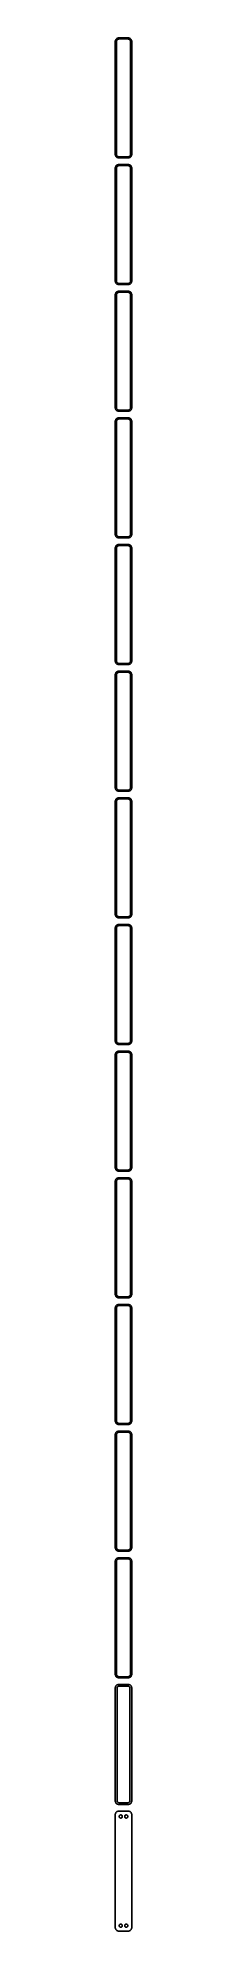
# Model space of a CAD drawing. Header units: metres. Extents: x -11 to 11, y 2528 to 5128.
import ezdxf

# ---------------------------------------------------------------- set-up
doc = ezdxf.new("R2010")
doc.units = ezdxf.units.M

msp = doc.modelspace()

# ---------------------------------------------------------------- linework, layer by layer
for p, q in [((-11.2106, 5124.13), (-11.25, 5123.5)), ((-11.0929, 5124.74), (-11.2106, 5124.13)), ((-10.8989, 5125.34), (-11.0929, 5124.74)), ((-10.6315, 5125.91), (-10.8989, 5125.34)), ((-10.2951, 5126.44), (-10.6315, 5125.91)), ((-9.89484, 5126.92), (-10.2951, 5126.44)), ((-9.43712, 5127.35), (-9.89484, 5126.92)), ((-9.71844, 5123.5), (-9.62433, 5123.99)), ((-9.62433, 5123.99), (-9.4691, 5124.47)), ((-9.4691, 5124.47), (-9.25522, 5124.93)), ((-8.92912, 5127.72), (-9.43712, 5127.35)), ((-9.25522, 5124.93), (-8.98605, 5125.35)), ((-8.98605, 5125.35), (-8.66586, 5125.74)), ((-8.37889, 5128.02), (-8.92912, 5127.72)), ((-8.66586, 5125.74), (-8.29968, 5126.08)), ((-7.79507, 5128.26), (-8.37889, 5128.02)), ((-8.29968, 5126.08), (-7.8933, 5126.38)), ((-7.8933, 5126.38), (-7.45311, 5126.62)), ((-7.1869, 5128.41), (-7.79507, 5128.26)), ((-7.45311, 5126.62), (-6.98605, 5126.8)), ((-6.56395, 5128.49), (-7.1869, 5128.41)), ((-6.98605, 5126.8), (-6.49951, 5126.93)), ((6.56395, 5128.49), (-6.56395, 5128.49)), ((-6.49951, 5126.93), (-6.00116, 5126.99)), ((-6.00116, 5126.99), (6.00116, 5126.99)), ((6.00116, 5126.99), (6.49951, 5126.93)), ((6.49951, 5126.93), (6.98605, 5126.8)), ((7.1869, 5128.41), (6.56395, 5128.49)), ((6.98605, 5126.8), (7.45311, 5126.62)), ((7.79507, 5128.26), (7.1869, 5128.41)), ((7.45311, 5126.62), (7.8933, 5126.38)), ((8.37889, 5128.02), (7.79507, 5128.26)), ((7.8933, 5126.38), (8.29968, 5126.08)), ((8.29968, 5126.08), (8.66586, 5125.74)), ((8.92912, 5127.72), (8.37889, 5128.02)), ((8.66586, 5125.74), (8.98605, 5125.35)), ((9.43712, 5127.35), (8.92912, 5127.72)), ((8.98605, 5125.35), (9.25522, 5124.93)), ((9.25522, 5124.93), (9.4691, 5124.47)), ((9.89484, 5126.92), (9.43712, 5127.35)), ((9.4691, 5124.47), (9.62433, 5123.99)), ((9.62433, 5123.99), (9.71844, 5123.5)), ((10.2951, 5126.44), (9.89484, 5126.92)), ((10.6315, 5125.91), (10.2951, 5126.44)), ((10.8989, 5125.34), (10.6315, 5125.91)), ((11.0929, 5124.74), (10.8989, 5125.34)), ((11.2106, 5124.13), (11.0929, 5124.74)), ((11.25, 5123.5), (11.2106, 5124.13)), ((-11.25, 5123.5), (-11.25, 4968.5)), ((-9.75, 5123), (-9.71844, 5123.5)), ((-9.75, 4969), (-9.75, 5123)), ((9.71844, 5123.5), (9.75, 5123)), ((9.75, 5123), (9.75, 4969)), ((11.25, 4968.5), (11.25, 5123.5)), ((-11.25, 4968.5), (-11.2106, 4967.87)), ((-9.71844, 4968.5), (-9.75, 4969)), ((-9.62433, 4968.01), (-9.71844, 4968.5)), ((-9.4691, 4967.53), (-9.62433, 4968.01)), ((9.62433, 4968.01), (9.4691, 4967.53)), ((9.71844, 4968.5), (9.62433, 4968.01)), ((9.75, 4969), (9.71844, 4968.5)), ((11.2106, 4967.87), (11.25, 4968.5)), ((-11.2106, 4950.13), (-11.25, 4949.5)), ((-11.25, 4949.5), (-11.25, 4794.5)), ((-11.2106, 4967.87), (-11.0929, 4967.26)), ((-11.0929, 4950.74), (-11.2106, 4950.13)), ((-11.0929, 4967.26), (-10.8989, 4966.66)), ((-10.8989, 4951.34), (-11.0929, 4950.74)), ((-10.8989, 4966.66), (-10.6315, 4966.09)), ((-10.6315, 4951.91), (-10.8989, 4951.34)), ((-10.6315, 4966.09), (-10.2951, 4965.56)), ((-10.2951, 4952.44), (-10.6315, 4951.91)), ((-10.2951, 4965.56), (-9.89484, 4965.08)), ((-9.89484, 4952.92), (-10.2951, 4952.44)), ((-9.89484, 4965.08), (-9.43712, 4964.65)), ((-9.43712, 4953.35), (-9.89484, 4952.92)), ((-9.75, 4949), (-9.71844, 4949.5)), ((-9.75, 4795), (-9.75, 4949)), ((-9.71844, 4949.5), (-9.62433, 4949.99)), ((-9.62433, 4949.99), (-9.4691, 4950.47)), ((-9.25522, 4967.07), (-9.4691, 4967.53)), ((-9.4691, 4950.47), (-9.25522, 4950.93)), ((-9.43712, 4964.65), (-8.92912, 4964.28)), ((-8.92912, 4953.72), (-9.43712, 4953.35)), ((-8.98605, 4966.65), (-9.25522, 4967.07)), ((-9.25522, 4950.93), (-8.98605, 4951.35)), ((-8.66586, 4966.26), (-8.98605, 4966.65)), ((-8.98605, 4951.35), (-8.66586, 4951.74)), ((-8.92912, 4964.28), (-8.37889, 4963.98)), ((-8.37889, 4954.02), (-8.92912, 4953.72)), ((-8.29968, 4965.92), (-8.66586, 4966.26)), ((-8.66586, 4951.74), (-8.29968, 4952.08)), ((-8.37889, 4963.98), (-7.79507, 4963.74)), ((-7.79507, 4954.26), (-8.37889, 4954.02)), ((-7.8933, 4965.62), (-8.29968, 4965.92)), ((-8.29968, 4952.08), (-7.8933, 4952.38)), ((-7.45311, 4965.38), (-7.8933, 4965.62)), ((-7.8933, 4952.38), (-7.45311, 4952.62)), ((-7.79507, 4963.74), (-7.1869, 4963.59)), ((-7.1869, 4954.41), (-7.79507, 4954.26)), ((-6.98605, 4965.2), (-7.45311, 4965.38)), ((-7.45311, 4952.62), (-6.98605, 4952.8)), ((-7.1869, 4963.59), (-6.56395, 4963.51)), ((-6.56395, 4954.49), (-7.1869, 4954.41)), ((-6.49951, 4965.07), (-6.98605, 4965.2)), ((-6.98605, 4952.8), (-6.49951, 4952.93)), ((-6.56395, 4963.51), (6.56395, 4963.51)), ((6.56395, 4954.49), (-6.56395, 4954.49)), ((-6.00116, 4965.01), (-6.49951, 4965.07)), ((-6.49951, 4952.93), (-6.00116, 4952.99)), ((6.00116, 4965.01), (-6.00116, 4965.01)), ((-6.00116, 4952.99), (6.00116, 4952.99)), ((6.49951, 4965.07), (6.00116, 4965.01)), ((6.00116, 4952.99), (6.49951, 4952.93)), ((6.98605, 4965.2), (6.49951, 4965.07)), ((6.49951, 4952.93), (6.98605, 4952.8)), ((6.56395, 4963.51), (7.1869, 4963.59)), ((7.1869, 4954.41), (6.56395, 4954.49)), ((7.45311, 4965.38), (6.98605, 4965.2)), ((6.98605, 4952.8), (7.45311, 4952.62)), ((7.1869, 4963.59), (7.79507, 4963.74)), ((7.79507, 4954.26), (7.1869, 4954.41)), ((7.8933, 4965.62), (7.45311, 4965.38)), ((7.45311, 4952.62), (7.8933, 4952.38)), ((7.79507, 4963.74), (8.37889, 4963.98)), ((8.37889, 4954.02), (7.79507, 4954.26)), ((8.29968, 4965.92), (7.8933, 4965.62)), ((7.8933, 4952.38), (8.29968, 4952.08)), ((8.66586, 4966.26), (8.29968, 4965.92)), ((8.29968, 4952.08), (8.66586, 4951.74)), ((8.37889, 4963.98), (8.92912, 4964.28)), ((8.92912, 4953.72), (8.37889, 4954.02)), ((8.98605, 4966.65), (8.66586, 4966.26)), ((8.66586, 4951.74), (8.98605, 4951.35)), ((8.92912, 4964.28), (9.43712, 4964.65)), ((9.43712, 4953.35), (8.92912, 4953.72)), ((9.25522, 4967.07), (8.98605, 4966.65)), ((8.98605, 4951.35), (9.25522, 4950.93)), ((9.4691, 4967.53), (9.25522, 4967.07)), ((9.25522, 4950.93), (9.4691, 4950.47)), ((9.43712, 4964.65), (9.89484, 4965.08)), ((9.89484, 4952.92), (9.43712, 4953.35)), ((9.4691, 4950.47), (9.62433, 4949.99)), ((9.62433, 4949.99), (9.71844, 4949.5)), ((9.71844, 4949.5), (9.75, 4949)), ((9.75, 4949), (9.75, 4795)), ((9.89484, 4965.08), (10.2951, 4965.56)), ((10.2951, 4952.44), (9.89484, 4952.92)), ((10.2951, 4965.56), (10.6315, 4966.09)), ((10.6315, 4951.91), (10.2951, 4952.44)), ((10.6315, 4966.09), (10.8989, 4966.66)), ((10.8989, 4951.34), (10.6315, 4951.91)), ((10.8989, 4966.66), (11.0929, 4967.26)), ((11.0929, 4950.74), (10.8989, 4951.34)), ((11.0929, 4967.26), (11.2106, 4967.87)), ((11.2106, 4950.13), (11.0929, 4950.74)), ((11.25, 4949.5), (11.2106, 4950.13)), ((11.25, 4794.5), (11.25, 4949.5)), ((-11.25, 4794.5), (-11.2106, 4793.87)), ((-11.2106, 4793.87), (-11.0929, 4793.26)), ((-11.0929, 4793.26), (-10.8989, 4792.66)), ((-10.8989, 4792.66), (-10.6315, 4792.09)), ((-10.6315, 4792.09), (-10.2951, 4791.56)), ((-10.2951, 4791.56), (-9.89484, 4791.08)), ((-9.89484, 4791.08), (-9.43712, 4790.65)), ((-9.71844, 4794.5), (-9.75, 4795)), ((-9.62433, 4794.01), (-9.71844, 4794.5)), ((-9.4691, 4793.53), (-9.62433, 4794.01)), ((-9.25522, 4793.07), (-9.4691, 4793.53)), ((-9.43712, 4790.65), (-8.92912, 4790.28)), ((-8.98605, 4792.65), (-9.25522, 4793.07)), ((-8.66586, 4792.26), (-8.98605, 4792.65)), ((-8.92912, 4790.28), (-8.37889, 4789.98)), ((-8.29968, 4791.92), (-8.66586, 4792.26)), ((-8.37889, 4789.98), (-7.79507, 4789.74)), ((-7.8933, 4791.62), (-8.29968, 4791.92)), ((-7.45311, 4791.38), (-7.8933, 4791.62)), ((-7.79507, 4789.74), (-7.1869, 4789.59)), ((-6.98605, 4791.2), (-7.45311, 4791.38)), ((-7.1869, 4789.59), (-6.56395, 4789.51)), ((-6.49951, 4791.07), (-6.98605, 4791.2)), ((-6.56395, 4789.51), (6.56395, 4789.51)), ((-6.00116, 4791.01), (-6.49951, 4791.07)), ((6.00116, 4791.01), (-6.00116, 4791.01)), ((6.49951, 4791.07), (6.00116, 4791.01)), ((6.98605, 4791.2), (6.49951, 4791.07)), ((6.56395, 4789.51), (7.1869, 4789.59)), ((7.45311, 4791.38), (6.98605, 4791.2)), ((7.1869, 4789.59), (7.79507, 4789.74)), ((7.8933, 4791.62), (7.45311, 4791.38)), ((7.79507, 4789.74), (8.37889, 4789.98)), ((8.29968, 4791.92), (7.8933, 4791.62)), ((8.66586, 4792.26), (8.29968, 4791.92)), ((8.37889, 4789.98), (8.92912, 4790.28)), ((8.98605, 4792.65), (8.66586, 4792.26)), ((8.92912, 4790.28), (9.43712, 4790.65)), ((9.25522, 4793.07), (8.98605, 4792.65)), ((9.4691, 4793.53), (9.25522, 4793.07)), ((9.43712, 4790.65), (9.89484, 4791.08)), ((9.62433, 4794.01), (9.4691, 4793.53)), ((9.71844, 4794.5), (9.62433, 4794.01)), ((9.75, 4795), (9.71844, 4794.5)), ((9.89484, 4791.08), (10.2951, 4791.56)), ((10.2951, 4791.56), (10.6315, 4792.09)), ((10.6315, 4792.09), (10.8989, 4792.66)), ((10.8989, 4792.66), (11.0929, 4793.26)), ((11.0929, 4793.26), (11.2106, 4793.87)), ((11.2106, 4793.87), (11.25, 4794.5)), ((-11.2106, 4776.13), (-11.25, 4775.5)), ((-11.25, 4775.5), (-11.25, 4620.5)), ((-11.0929, 4776.74), (-11.2106, 4776.13)), ((-10.8989, 4777.34), (-11.0929, 4776.74)), ((-10.6315, 4777.91), (-10.8989, 4777.34)), ((-10.2951, 4778.44), (-10.6315, 4777.91)), ((-9.89484, 4778.92), (-10.2951, 4778.44)), ((-9.43712, 4779.35), (-9.89484, 4778.92)), ((-9.75, 4775), (-9.71844, 4775.5)), ((-9.75, 4621), (-9.75, 4775)), ((-9.71844, 4775.5), (-9.62433, 4775.99)), ((-9.62433, 4775.99), (-9.4691, 4776.47)), ((-9.4691, 4776.47), (-9.25522, 4776.93)), ((-8.92912, 4779.72), (-9.43712, 4779.35)), ((-9.25522, 4776.93), (-8.98605, 4777.35)), ((-8.98605, 4777.35), (-8.66586, 4777.74)), ((-8.37889, 4780.02), (-8.92912, 4779.72)), ((-8.66586, 4777.74), (-8.29968, 4778.08)), ((-7.79507, 4780.26), (-8.37889, 4780.02)), ((-8.29968, 4778.08), (-7.8933, 4778.38)), ((-7.8933, 4778.38), (-7.45311, 4778.62)), ((-7.1869, 4780.41), (-7.79507, 4780.26)), ((-7.45311, 4778.62), (-6.98605, 4778.8)), ((-6.56395, 4780.49), (-7.1869, 4780.41)), ((-6.98605, 4778.8), (-6.49951, 4778.93)), ((6.56395, 4780.49), (-6.56395, 4780.49)), ((-6.49951, 4778.93), (-6.00116, 4778.99)), ((-6.00116, 4778.99), (6.00116, 4778.99)), ((6.00116, 4778.99), (6.49951, 4778.93)), ((6.49951, 4778.93), (6.98605, 4778.8)), ((7.1869, 4780.41), (6.56395, 4780.49)), ((6.98605, 4778.8), (7.45311, 4778.62)), ((7.79507, 4780.26), (7.1869, 4780.41)), ((7.45311, 4778.62), (7.8933, 4778.38)), ((8.37889, 4780.02), (7.79507, 4780.26)), ((7.8933, 4778.38), (8.29968, 4778.08)), ((8.29968, 4778.08), (8.66586, 4777.74)), ((8.92912, 4779.72), (8.37889, 4780.02)), ((8.66586, 4777.74), (8.98605, 4777.35)), ((9.43712, 4779.35), (8.92912, 4779.72)), ((8.98605, 4777.35), (9.25522, 4776.93)), ((9.25522, 4776.93), (9.4691, 4776.47)), ((9.89484, 4778.92), (9.43712, 4779.35)), ((9.4691, 4776.47), (9.62433, 4775.99)), ((9.62433, 4775.99), (9.71844, 4775.5)), ((9.71844, 4775.5), (9.75, 4775)), ((9.75, 4775), (9.75, 4621)), ((10.2951, 4778.44), (9.89484, 4778.92)), ((10.6315, 4777.91), (10.2951, 4778.44)), ((10.8989, 4777.34), (10.6315, 4777.91)), ((11.0929, 4776.74), (10.8989, 4777.34)), ((11.2106, 4776.13), (11.0929, 4776.74)), ((11.25, 4775.5), (11.2106, 4776.13)), ((11.25, 4620.5), (11.25, 4775.5)), ((-11.25, 4620.5), (-11.2106, 4619.87)), ((-11.2106, 4619.87), (-11.0929, 4619.26)), ((-11.0929, 4619.26), (-10.8989, 4618.66)), ((-10.8989, 4618.66), (-10.6315, 4618.09)), ((-10.6315, 4603.91), (-10.8989, 4603.34)), ((-10.6315, 4618.09), (-10.2951, 4617.56)), ((-10.2951, 4604.44), (-10.6315, 4603.91)), ((-10.2951, 4617.56), (-9.89484, 4617.08)), ((-9.89484, 4604.92), (-10.2951, 4604.44)), ((-9.89484, 4617.08), (-9.43712, 4616.65)), ((-9.43712, 4605.35), (-9.89484, 4604.92)), ((-9.71844, 4620.5), (-9.75, 4621)), ((-9.62433, 4620.01), (-9.71844, 4620.5)), ((-9.4691, 4619.53), (-9.62433, 4620.01)), ((-9.25522, 4619.07), (-9.4691, 4619.53)), ((-9.43712, 4616.65), (-8.92912, 4616.28)), ((-8.92912, 4605.72), (-9.43712, 4605.35)), ((-8.98605, 4618.65), (-9.25522, 4619.07)), ((-8.66586, 4618.26), (-8.98605, 4618.65)), ((-8.98605, 4603.35), (-8.66586, 4603.74)), ((-8.92912, 4616.28), (-8.37889, 4615.98)), ((-8.37889, 4606.02), (-8.92912, 4605.72)), ((-8.29968, 4617.92), (-8.66586, 4618.26)), ((-8.66586, 4603.74), (-8.29968, 4604.08)), ((-8.37889, 4615.98), (-7.79507, 4615.74)), ((-7.79507, 4606.26), (-8.37889, 4606.02)), ((-7.8933, 4617.62), (-8.29968, 4617.92)), ((-8.29968, 4604.08), (-7.8933, 4604.38)), ((-7.45311, 4617.38), (-7.8933, 4617.62)), ((-7.8933, 4604.38), (-7.45311, 4604.62)), ((-7.79507, 4615.74), (-7.1869, 4615.59)), ((-7.1869, 4606.41), (-7.79507, 4606.26)), ((-6.98605, 4617.2), (-7.45311, 4617.38)), ((-7.45311, 4604.62), (-6.98605, 4604.8)), ((-7.1869, 4615.59), (-6.56395, 4615.51)), ((-6.56395, 4606.49), (-7.1869, 4606.41)), ((-6.49951, 4617.07), (-6.98605, 4617.2)), ((-6.98605, 4604.8), (-6.49951, 4604.93)), ((-6.56395, 4615.51), (6.56395, 4615.51)), ((6.56395, 4606.49), (-6.56395, 4606.49)), ((-6.00116, 4617.01), (-6.49951, 4617.07)), ((-6.49951, 4604.93), (-6.00116, 4604.99)), ((6.00116, 4617.01), (-6.00116, 4617.01)), ((-6.00116, 4604.99), (6.00116, 4604.99)), ((6.49951, 4617.07), (6.00116, 4617.01)), ((6.00116, 4604.99), (6.49951, 4604.93)), ((6.98605, 4617.2), (6.49951, 4617.07)), ((6.49951, 4604.93), (6.98605, 4604.8)), ((6.56395, 4615.51), (7.1869, 4615.59)), ((7.1869, 4606.41), (6.56395, 4606.49)), ((7.45311, 4617.38), (6.98605, 4617.2)), ((6.98605, 4604.8), (7.45311, 4604.62)), ((7.1869, 4615.59), (7.79507, 4615.74)), ((7.79507, 4606.26), (7.1869, 4606.41)), ((7.8933, 4617.62), (7.45311, 4617.38)), ((7.45311, 4604.62), (7.8933, 4604.38)), ((7.79507, 4615.74), (8.37889, 4615.98)), ((8.37889, 4606.02), (7.79507, 4606.26)), ((8.29968, 4617.92), (7.8933, 4617.62)), ((7.8933, 4604.38), (8.29968, 4604.08)), ((8.66586, 4618.26), (8.29968, 4617.92)), ((8.29968, 4604.08), (8.66586, 4603.74)), ((8.37889, 4615.98), (8.92912, 4616.28)), ((8.92912, 4605.72), (8.37889, 4606.02)), ((8.98605, 4618.65), (8.66586, 4618.26)), ((8.66586, 4603.74), (8.98605, 4603.35)), ((8.92912, 4616.28), (9.43712, 4616.65)), ((9.43712, 4605.35), (8.92912, 4605.72)), ((9.25522, 4619.07), (8.98605, 4618.65)), ((9.4691, 4619.53), (9.25522, 4619.07)), ((9.43712, 4616.65), (9.89484, 4617.08)), ((9.89484, 4604.92), (9.43712, 4605.35)), ((9.62433, 4620.01), (9.4691, 4619.53)), ((9.71844, 4620.5), (9.62433, 4620.01)), ((9.75, 4621), (9.71844, 4620.5)), ((9.89484, 4617.08), (10.2951, 4617.56)), ((10.2951, 4604.44), (9.89484, 4604.92)), ((10.2951, 4617.56), (10.6315, 4618.09)), ((10.6315, 4603.91), (10.2951, 4604.44)), ((10.6315, 4618.09), (10.8989, 4618.66)), ((10.8989, 4603.34), (10.6315, 4603.91)), ((10.8989, 4618.66), (11.0929, 4619.26)), ((11.0929, 4619.26), (11.2106, 4619.87)), ((11.2106, 4619.87), (11.25, 4620.5)), ((-11.2106, 4602.13), (-11.25, 4601.5)), ((-11.25, 4601.5), (-11.25, 4446.5)), ((-11.0929, 4602.74), (-11.2106, 4602.13)), ((-10.8989, 4603.34), (-11.0929, 4602.74)), ((-9.75, 4601), (-9.71844, 4601.5)), ((-9.75, 4447), (-9.75, 4601)), ((-9.71844, 4601.5), (-9.62433, 4601.99)), ((-9.62433, 4601.99), (-9.4691, 4602.47)), ((-9.4691, 4602.47), (-9.25522, 4602.93)), ((-9.25522, 4602.93), (-8.98605, 4603.35)), ((8.98605, 4603.35), (9.25522, 4602.93)), ((9.25522, 4602.93), (9.4691, 4602.47)), ((9.4691, 4602.47), (9.62433, 4601.99)), ((9.62433, 4601.99), (9.71844, 4601.5)), ((9.71844, 4601.5), (9.75, 4601)), ((9.75, 4601), (9.75, 4447)), ((11.0929, 4602.74), (10.8989, 4603.34)), ((11.2106, 4602.13), (11.0929, 4602.74)), ((11.25, 4601.5), (11.2106, 4602.13)), ((11.25, 4446.5), (11.25, 4601.5)), ((-11.25, 4446.5), (-11.2106, 4445.87)), ((-11.2106, 4428.13), (-11.25, 4427.5)), ((-11.25, 4427.5), (-11.25, 4272.5)), ((-11.2106, 4445.87), (-11.0929, 4445.26)), ((-11.0929, 4428.74), (-11.2106, 4428.13)), ((-11.0929, 4445.26), (-10.8989, 4444.66)), ((-10.8989, 4429.34), (-11.0929, 4428.74)), ((-10.8989, 4444.66), (-10.6315, 4444.09)), ((-10.6315, 4429.91), (-10.8989, 4429.34)), ((-10.6315, 4444.09), (-10.2951, 4443.56)), ((-10.2951, 4430.44), (-10.6315, 4429.91)), ((-10.2951, 4443.56), (-9.89484, 4443.08)), ((-9.89484, 4430.92), (-10.2951, 4430.44)), ((-9.89484, 4443.08), (-9.43712, 4442.65)), ((-9.43712, 4431.35), (-9.89484, 4430.92)), ((-9.71844, 4446.5), (-9.75, 4447)), ((-9.75, 4427), (-9.71844, 4427.5)), ((-9.75, 4273), (-9.75, 4427)), ((-9.62433, 4446.01), (-9.71844, 4446.5)), ((-9.71844, 4427.5), (-9.62433, 4427.99)), ((-9.4691, 4445.53), (-9.62433, 4446.01)), ((-9.62433, 4427.99), (-9.4691, 4428.47)), ((-9.25522, 4445.07), (-9.4691, 4445.53)), ((-9.4691, 4428.47), (-9.25522, 4428.93)), ((-9.43712, 4442.65), (-8.92912, 4442.28)), ((-8.92912, 4431.72), (-9.43712, 4431.35)), ((-8.98605, 4444.65), (-9.25522, 4445.07)), ((-9.25522, 4428.93), (-8.98605, 4429.35)), ((-8.66586, 4444.26), (-8.98605, 4444.65)), ((-8.98605, 4429.35), (-8.66586, 4429.74)), ((-8.92912, 4442.28), (-8.37889, 4441.98)), ((-8.37889, 4432.02), (-8.92912, 4431.72)), ((-8.29968, 4443.92), (-8.66586, 4444.26)), ((-8.66586, 4429.74), (-8.29968, 4430.08)), ((-8.37889, 4441.98), (-7.79507, 4441.74)), ((-7.79507, 4432.26), (-8.37889, 4432.02)), ((-7.8933, 4443.62), (-8.29968, 4443.92)), ((-8.29968, 4430.08), (-7.8933, 4430.38)), ((-7.45311, 4443.38), (-7.8933, 4443.62)), ((-7.8933, 4430.38), (-7.45311, 4430.62)), ((-7.79507, 4441.74), (-7.1869, 4441.59)), ((-7.1869, 4432.41), (-7.79507, 4432.26)), ((-6.98605, 4443.2), (-7.45311, 4443.38)), ((-7.45311, 4430.62), (-6.98605, 4430.8)), ((-7.1869, 4441.59), (-6.56395, 4441.51)), ((-6.56395, 4432.49), (-7.1869, 4432.41)), ((-6.49951, 4443.07), (-6.98605, 4443.2)), ((-6.98605, 4430.8), (-6.49951, 4430.93)), ((-6.56395, 4441.51), (6.56395, 4441.51)), ((6.56395, 4432.49), (-6.56395, 4432.49)), ((-6.00116, 4443.01), (-6.49951, 4443.07)), ((-6.49951, 4430.93), (-6.00116, 4430.99)), ((6.00116, 4443.01), (-6.00116, 4443.01)), ((-6.00116, 4430.99), (6.00116, 4430.99)), ((6.49951, 4443.07), (6.00116, 4443.01)), ((6.00116, 4430.99), (6.49951, 4430.93)), ((6.98605, 4443.2), (6.49951, 4443.07)), ((6.49951, 4430.93), (6.98605, 4430.8)), ((6.56395, 4441.51), (7.1869, 4441.59)), ((7.1869, 4432.41), (6.56395, 4432.49)), ((7.45311, 4443.38), (6.98605, 4443.2)), ((6.98605, 4430.8), (7.45311, 4430.62)), ((7.1869, 4441.59), (7.79507, 4441.74)), ((7.79507, 4432.26), (7.1869, 4432.41)), ((7.8933, 4443.62), (7.45311, 4443.38)), ((7.45311, 4430.62), (7.8933, 4430.38)), ((7.79507, 4441.74), (8.37889, 4441.98)), ((8.37889, 4432.02), (7.79507, 4432.26)), ((8.29968, 4443.92), (7.8933, 4443.62)), ((7.8933, 4430.38), (8.29968, 4430.08)), ((8.66586, 4444.26), (8.29968, 4443.92)), ((8.29968, 4430.08), (8.66586, 4429.74)), ((8.37889, 4441.98), (8.92912, 4442.28)), ((8.92912, 4431.72), (8.37889, 4432.02)), ((8.98605, 4444.65), (8.66586, 4444.26)), ((8.66586, 4429.74), (8.98605, 4429.35)), ((8.92912, 4442.28), (9.43712, 4442.65)), ((9.43712, 4431.35), (8.92912, 4431.72)), ((9.25522, 4445.07), (8.98605, 4444.65)), ((8.98605, 4429.35), (9.25522, 4428.93)), ((9.4691, 4445.53), (9.25522, 4445.07)), ((9.25522, 4428.93), (9.4691, 4428.47)), ((9.43712, 4442.65), (9.89484, 4443.08)), ((9.89484, 4430.92), (9.43712, 4431.35)), ((9.62433, 4446.01), (9.4691, 4445.53)), ((9.4691, 4428.47), (9.62433, 4427.99)), ((9.71844, 4446.5), (9.62433, 4446.01)), ((9.62433, 4427.99), (9.71844, 4427.5)), ((9.75, 4447), (9.71844, 4446.5)), ((9.71844, 4427.5), (9.75, 4427)), ((9.75, 4427), (9.75, 4273)), ((9.89484, 4443.08), (10.2951, 4443.56)), ((10.2951, 4430.44), (9.89484, 4430.92)), ((10.2951, 4443.56), (10.6315, 4444.09)), ((10.6315, 4429.91), (10.2951, 4430.44)), ((10.6315, 4444.09), (10.8989, 4444.66)), ((10.8989, 4429.34), (10.6315, 4429.91)), ((10.8989, 4444.66), (11.0929, 4445.26)), ((11.0929, 4428.74), (10.8989, 4429.34)), ((11.0929, 4445.26), (11.2106, 4445.87)), ((11.2106, 4428.13), (11.0929, 4428.74)), ((11.2106, 4445.87), (11.25, 4446.5)), ((11.25, 4427.5), (11.2106, 4428.13)), ((11.25, 4272.5), (11.25, 4427.5)), ((-11.25, 4272.5), (-11.2106, 4271.87)), ((-11.2106, 4271.87), (-11.0929, 4271.26)), ((-11.0929, 4271.26), (-10.8989, 4270.66)), ((-10.8989, 4270.66), (-10.6315, 4270.09)), ((-10.6315, 4270.09), (-10.2951, 4269.56)), ((-10.2951, 4269.56), (-9.89484, 4269.08)), ((-9.89484, 4269.08), (-9.43712, 4268.65)), ((-9.71844, 4272.5), (-9.75, 4273)), ((-9.62433, 4272.01), (-9.71844, 4272.5)), ((-9.4691, 4271.53), (-9.62433, 4272.01)), ((-9.25522, 4271.07), (-9.4691, 4271.53)), ((-9.43712, 4268.65), (-8.92912, 4268.28)), ((-8.98605, 4270.65), (-9.25522, 4271.07)), ((-8.66586, 4270.26), (-8.98605, 4270.65)), ((-8.92912, 4268.28), (-8.37889, 4267.98)), ((-8.29968, 4269.92), (-8.66586, 4270.26)), ((-8.37889, 4267.98), (-7.79507, 4267.74)), ((-7.8933, 4269.62), (-8.29968, 4269.92)), ((-7.45311, 4269.38), (-7.8933, 4269.62)), ((-7.79507, 4267.74), (-7.1869, 4267.59)), ((-6.98605, 4269.2), (-7.45311, 4269.38)), ((-7.1869, 4267.59), (-6.56395, 4267.51)), ((-6.49951, 4269.07), (-6.98605, 4269.2)), ((-6.56395, 4267.51), (6.56395, 4267.51)), ((-6.00116, 4269.01), (-6.49951, 4269.07)), ((6.00116, 4269.01), (-6.00116, 4269.01)), ((6.49951, 4269.07), (6.00116, 4269.01)), ((6.98605, 4269.2), (6.49951, 4269.07)), ((6.56395, 4267.51), (7.1869, 4267.59)), ((7.45311, 4269.38), (6.98605, 4269.2)), ((7.1869, 4267.59), (7.79507, 4267.74)), ((7.8933, 4269.62), (7.45311, 4269.38)), ((7.79507, 4267.74), (8.37889, 4267.98)), ((8.29968, 4269.92), (7.8933, 4269.62)), ((8.66586, 4270.26), (8.29968, 4269.92)), ((8.37889, 4267.98), (8.92912, 4268.28)), ((8.98605, 4270.65), (8.66586, 4270.26)), ((8.92912, 4268.28), (9.43712, 4268.65)), ((9.25522, 4271.07), (8.98605, 4270.65)), ((9.4691, 4271.53), (9.25522, 4271.07)), ((9.43712, 4268.65), (9.89484, 4269.08)), ((9.62433, 4272.01), (9.4691, 4271.53)), ((9.71844, 4272.5), (9.62433, 4272.01)), ((9.75, 4273), (9.71844, 4272.5)), ((9.89484, 4269.08), (10.2951, 4269.56)), ((10.2951, 4269.56), (10.6315, 4270.09)), ((10.6315, 4270.09), (10.8989, 4270.66)), ((10.8989, 4270.66), (11.0929, 4271.26)), ((11.0929, 4271.26), (11.2106, 4271.87)), ((11.2106, 4271.87), (11.25, 4272.5)), ((-11.2106, 4254.13), (-11.25, 4253.5)), ((-11.25, 4253.5), (-11.25, 4098.5)), ((-11.0929, 4254.74), (-11.2106, 4254.13)), ((-10.8989, 4255.34), (-11.0929, 4254.74)), ((-10.6315, 4255.91), (-10.8989, 4255.34)), ((-10.2951, 4256.44), (-10.6315, 4255.91)), ((-9.89484, 4256.92), (-10.2951, 4256.44)), ((-9.43712, 4257.35), (-9.89484, 4256.92)), ((-9.75, 4253), (-9.71844, 4253.5)), ((-9.75, 4099), (-9.75, 4253)), ((-9.71844, 4253.5), (-9.62433, 4253.99)), ((-9.62433, 4253.99), (-9.4691, 4254.47)), ((-9.4691, 4254.47), (-9.25522, 4254.93)), ((-8.92912, 4257.72), (-9.43712, 4257.35)), ((-9.25522, 4254.93), (-8.98605, 4255.35)), ((-8.98605, 4255.35), (-8.66586, 4255.74)), ((-8.37889, 4258.02), (-8.92912, 4257.72)), ((-8.66586, 4255.74), (-8.29968, 4256.08)), ((-7.79507, 4258.26), (-8.37889, 4258.02)), ((-8.29968, 4256.08), (-7.8933, 4256.38)), ((-7.8933, 4256.38), (-7.45311, 4256.62)), ((-7.1869, 4258.41), (-7.79507, 4258.26)), ((-7.45311, 4256.62), (-6.98605, 4256.8)), ((-6.56395, 4258.49), (-7.1869, 4258.41)), ((-6.98605, 4256.8), (-6.49951, 4256.93)), ((6.56395, 4258.49), (-6.56395, 4258.49)), ((-6.49951, 4256.93), (-6.00116, 4256.99)), ((-6.00116, 4256.99), (6.00116, 4256.99)), ((6.00116, 4256.99), (6.49951, 4256.93)), ((6.49951, 4256.93), (6.98605, 4256.8)), ((7.1869, 4258.41), (6.56395, 4258.49)), ((6.98605, 4256.8), (7.45311, 4256.62)), ((7.79507, 4258.26), (7.1869, 4258.41)), ((7.45311, 4256.62), (7.8933, 4256.38)), ((8.37889, 4258.02), (7.79507, 4258.26)), ((7.8933, 4256.38), (8.29968, 4256.08)), ((8.29968, 4256.08), (8.66586, 4255.74)), ((8.92912, 4257.72), (8.37889, 4258.02)), ((8.66586, 4255.74), (8.98605, 4255.35)), ((9.43712, 4257.35), (8.92912, 4257.72)), ((8.98605, 4255.35), (9.25522, 4254.93)), ((9.25522, 4254.93), (9.4691, 4254.47)), ((9.89484, 4256.92), (9.43712, 4257.35)), ((9.4691, 4254.47), (9.62433, 4253.99)), ((9.62433, 4253.99), (9.71844, 4253.5)), ((9.71844, 4253.5), (9.75, 4253)), ((9.75, 4253), (9.75, 4099)), ((10.2951, 4256.44), (9.89484, 4256.92)), ((10.6315, 4255.91), (10.2951, 4256.44)), ((10.8989, 4255.34), (10.6315, 4255.91)), ((11.0929, 4254.74), (10.8989, 4255.34)), ((11.2106, 4254.13), (11.0929, 4254.74)), ((11.25, 4253.5), (11.2106, 4254.13)), ((11.25, 4098.5), (11.25, 4253.5)), ((-11.25, 4098.5), (-11.2106, 4097.87)), ((-11.2106, 4097.87), (-11.0929, 4097.26)), ((-11.0929, 4097.26), (-10.8989, 4096.66)), ((-10.8989, 4096.66), (-10.6315, 4096.09)), ((-10.6315, 4096.09), (-10.2951, 4095.56)), ((-10.2951, 4095.56), (-9.89484, 4095.08)), ((-9.89484, 4095.08), (-9.43712, 4094.65)), ((-9.71844, 4098.5), (-9.75, 4099)), ((-9.62433, 4098.01), (-9.71844, 4098.5)), ((-9.4691, 4097.53), (-9.62433, 4098.01)), ((-9.25522, 4097.07), (-9.4691, 4097.53)), ((-9.43712, 4094.65), (-8.92912, 4094.28)), ((-8.92912, 4083.72), (-9.43712, 4083.35)), ((-8.98605, 4096.65), (-9.25522, 4097.07)), ((-8.66586, 4096.26), (-8.98605, 4096.65)), ((-8.92912, 4094.28), (-8.37889, 4093.98)), ((-8.37889, 4084.02), (-8.92912, 4083.72)), ((-8.29968, 4095.92), (-8.66586, 4096.26)), ((-8.37889, 4093.98), (-7.79507, 4093.74)), ((-7.79507, 4084.26), (-8.37889, 4084.02)), ((-7.8933, 4095.62), (-8.29968, 4095.92)), ((-7.45311, 4095.38), (-7.8933, 4095.62)), ((-7.79507, 4093.74), (-7.1869, 4093.59)), ((-7.1869, 4084.41), (-7.79507, 4084.26)), ((-6.98605, 4095.2), (-7.45311, 4095.38)), ((-7.1869, 4093.59), (-6.56395, 4093.51)), ((-6.56395, 4084.49), (-7.1869, 4084.41)), ((-6.49951, 4095.07), (-6.98605, 4095.2)), ((-6.56395, 4093.51), (6.56395, 4093.51)), ((6.56395, 4084.49), (-6.56395, 4084.49)), ((-6.00116, 4095.01), (-6.49951, 4095.07)), ((6.00116, 4095.01), (-6.00116, 4095.01)), ((6.49951, 4095.07), (6.00116, 4095.01)), ((6.98605, 4095.2), (6.49951, 4095.07)), ((6.56395, 4093.51), (7.1869, 4093.59)), ((7.1869, 4084.41), (6.56395, 4084.49)), ((7.45311, 4095.38), (6.98605, 4095.2)), ((7.1869, 4093.59), (7.79507, 4093.74)), ((7.79507, 4084.26), (7.1869, 4084.41)), ((7.8933, 4095.62), (7.45311, 4095.38)), ((7.79507, 4093.74), (8.37889, 4093.98)), ((8.37889, 4084.02), (7.79507, 4084.26)), ((8.29968, 4095.92), (7.8933, 4095.62)), ((8.66586, 4096.26), (8.29968, 4095.92)), ((8.37889, 4093.98), (8.92912, 4094.28)), ((8.92912, 4083.72), (8.37889, 4084.02)), ((8.98605, 4096.65), (8.66586, 4096.26)), ((8.92912, 4094.28), (9.43712, 4094.65)), ((9.43712, 4083.35), (8.92912, 4083.72)), ((9.25522, 4097.07), (8.98605, 4096.65)), ((9.4691, 4097.53), (9.25522, 4097.07)), ((9.43712, 4094.65), (9.89484, 4095.08)), ((9.62433, 4098.01), (9.4691, 4097.53)), ((9.71844, 4098.5), (9.62433, 4098.01)), ((9.75, 4099), (9.71844, 4098.5)), ((9.89484, 4095.08), (10.2951, 4095.56)), ((10.2951, 4095.56), (10.6315, 4096.09)), ((10.6315, 4096.09), (10.8989, 4096.66)), ((10.8989, 4096.66), (11.0929, 4097.26)), ((11.0929, 4097.26), (11.2106, 4097.87)), ((11.2106, 4097.87), (11.25, 4098.5)), ((-11.2106, 4080.13), (-11.25, 4079.5)), ((-11.25, 4079.5), (-11.25, 3924.5)), ((-11.0929, 4080.74), (-11.2106, 4080.13)), ((-10.8989, 4081.34), (-11.0929, 4080.74)), ((-10.6315, 4081.91), (-10.8989, 4081.34)), ((-10.2951, 4082.44), (-10.6315, 4081.91)), ((-9.89484, 4082.92), (-10.2951, 4082.44)), ((-9.43712, 4083.35), (-9.89484, 4082.92)), ((-9.75, 4079), (-9.71844, 4079.5)), ((-9.75, 3925), (-9.75, 4079)), ((-9.71844, 4079.5), (-9.62433, 4079.99)), ((-9.62433, 4079.99), (-9.4691, 4080.47)), ((-9.4691, 4080.47), (-9.25522, 4080.93)), ((-9.25522, 4080.93), (-8.98605, 4081.35)), ((-8.98605, 4081.35), (-8.66586, 4081.74)), ((-8.66586, 4081.74), (-8.29968, 4082.08)), ((-8.29968, 4082.08), (-7.8933, 4082.38)), ((-7.8933, 4082.38), (-7.45311, 4082.62)), ((-7.45311, 4082.62), (-6.98605, 4082.8)), ((-6.98605, 4082.8), (-6.49951, 4082.93)), ((-6.49951, 4082.93), (-6.00116, 4082.99)), ((-6.00116, 4082.99), (6.00116, 4082.99)), ((6.00116, 4082.99), (6.49951, 4082.93)), ((6.49951, 4082.93), (6.98605, 4082.8)), ((6.98605, 4082.8), (7.45311, 4082.62)), ((7.45311, 4082.62), (7.8933, 4082.38)), ((7.8933, 4082.38), (8.29968, 4082.08)), ((8.29968, 4082.08), (8.66586, 4081.74)), ((8.66586, 4081.74), (8.98605, 4081.35)), ((8.98605, 4081.35), (9.25522, 4080.93)), ((9.25522, 4080.93), (9.4691, 4080.47)), ((9.89484, 4082.92), (9.43712, 4083.35)), ((9.4691, 4080.47), (9.62433, 4079.99)), ((9.62433, 4079.99), (9.71844, 4079.5)), ((9.71844, 4079.5), (9.75, 4079)), ((9.75, 4079), (9.75, 3925)), ((10.2951, 4082.44), (9.89484, 4082.92)), ((10.6315, 4081.91), (10.2951, 4082.44)), ((10.8989, 4081.34), (10.6315, 4081.91)), ((11.0929, 4080.74), (10.8989, 4081.34)), ((11.2106, 4080.13), (11.0929, 4080.74)), ((11.25, 4079.5), (11.2106, 4080.13)), ((11.25, 3924.5), (11.25, 4079.5)), ((-11.25, 3924.5), (-11.2106, 3923.87)), ((-11.2106, 3906.13), (-11.25, 3905.5)), ((-11.25, 3905.5), (-11.25, 3750.5)), ((-11.2106, 3923.87), (-11.0929, 3923.26)), ((-11.0929, 3906.74), (-11.2106, 3906.13)), ((-11.0929, 3923.26), (-10.8989, 3922.66)), ((-10.8989, 3907.34), (-11.0929, 3906.74)), ((-10.8989, 3922.66), (-10.6315, 3922.09)), ((-10.6315, 3907.91), (-10.8989, 3907.34)), ((-10.6315, 3922.09), (-10.2951, 3921.56)), ((-10.2951, 3908.44), (-10.6315, 3907.91)), ((-10.2951, 3921.56), (-9.89484, 3921.08)), ((-9.89484, 3908.92), (-10.2951, 3908.44)), ((-9.89484, 3921.08), (-9.43712, 3920.65)), ((-9.43712, 3909.35), (-9.89484, 3908.92)), ((-9.71844, 3924.5), (-9.75, 3925)), ((-9.75, 3905), (-9.71844, 3905.5)), ((-9.75, 3751), (-9.75, 3905)), ((-9.62433, 3924.01), (-9.71844, 3924.5)), ((-9.71844, 3905.5), (-9.62433, 3905.99)), ((-9.4691, 3923.53), (-9.62433, 3924.01)), ((-9.62433, 3905.99), (-9.4691, 3906.47)), ((-9.25522, 3923.07), (-9.4691, 3923.53)), ((-9.4691, 3906.47), (-9.25522, 3906.93)), ((-9.43712, 3920.65), (-8.92912, 3920.28)), ((-8.92912, 3909.72), (-9.43712, 3909.35)), ((-8.98605, 3922.65), (-9.25522, 3923.07)), ((-9.25522, 3906.93), (-8.98605, 3907.35)), ((-8.66586, 3922.26), (-8.98605, 3922.65)), ((-8.98605, 3907.35), (-8.66586, 3907.74)), ((-8.92912, 3920.28), (-8.37889, 3919.98)), ((-8.37889, 3910.02), (-8.92912, 3909.72)), ((-8.29968, 3921.92), (-8.66586, 3922.26)), ((-8.66586, 3907.74), (-8.29968, 3908.08)), ((-8.37889, 3919.98), (-7.79507, 3919.74)), ((-7.79507, 3910.26), (-8.37889, 3910.02)), ((-7.8933, 3921.62), (-8.29968, 3921.92)), ((-8.29968, 3908.08), (-7.8933, 3908.38)), ((-7.45311, 3921.38), (-7.8933, 3921.62)), ((-7.8933, 3908.38), (-7.45311, 3908.62)), ((-7.79507, 3919.74), (-7.1869, 3919.59)), ((-7.1869, 3910.41), (-7.79507, 3910.26)), ((-6.98605, 3921.2), (-7.45311, 3921.38)), ((-7.45311, 3908.62), (-6.98605, 3908.8)), ((-7.1869, 3919.59), (-6.56395, 3919.51)), ((-6.56395, 3910.49), (-7.1869, 3910.41)), ((-6.49951, 3921.07), (-6.98605, 3921.2)), ((-6.98605, 3908.8), (-6.49951, 3908.93)), ((-6.56395, 3919.51), (6.56395, 3919.51)), ((6.56395, 3910.49), (-6.56395, 3910.49)), ((-6.00116, 3921.01), (-6.49951, 3921.07)), ((-6.49951, 3908.93), (-6.00116, 3908.99)), ((6.00116, 3921.01), (-6.00116, 3921.01)), ((-6.00116, 3908.99), (6.00116, 3908.99)), ((6.49951, 3921.07), (6.00116, 3921.01)), ((6.00116, 3908.99), (6.49951, 3908.93)), ((6.98605, 3921.2), (6.49951, 3921.07)), ((6.49951, 3908.93), (6.98605, 3908.8)), ((6.56395, 3919.51), (7.1869, 3919.59)), ((7.1869, 3910.41), (6.56395, 3910.49)), ((7.45311, 3921.38), (6.98605, 3921.2)), ((6.98605, 3908.8), (7.45311, 3908.62)), ((7.1869, 3919.59), (7.79507, 3919.74)), ((7.79507, 3910.26), (7.1869, 3910.41)), ((7.8933, 3921.62), (7.45311, 3921.38)), ((7.45311, 3908.62), (7.8933, 3908.38)), ((7.79507, 3919.74), (8.37889, 3919.98)), ((8.37889, 3910.02), (7.79507, 3910.26)), ((8.29968, 3921.92), (7.8933, 3921.62)), ((7.8933, 3908.38), (8.29968, 3908.08)), ((8.66586, 3922.26), (8.29968, 3921.92)), ((8.29968, 3908.08), (8.66586, 3907.74)), ((8.37889, 3919.98), (8.92912, 3920.28)), ((8.92912, 3909.72), (8.37889, 3910.02)), ((8.98605, 3922.65), (8.66586, 3922.26)), ((8.66586, 3907.74), (8.98605, 3907.35)), ((8.92912, 3920.28), (9.43712, 3920.65)), ((9.43712, 3909.35), (8.92912, 3909.72)), ((9.25522, 3923.07), (8.98605, 3922.65)), ((8.98605, 3907.35), (9.25522, 3906.93)), ((9.4691, 3923.53), (9.25522, 3923.07)), ((9.25522, 3906.93), (9.4691, 3906.47)), ((9.43712, 3920.65), (9.89484, 3921.08)), ((9.89484, 3908.92), (9.43712, 3909.35)), ((9.62433, 3924.01), (9.4691, 3923.53)), ((9.4691, 3906.47), (9.62433, 3905.99)), ((9.71844, 3924.5), (9.62433, 3924.01)), ((9.62433, 3905.99), (9.71844, 3905.5)), ((9.75, 3925), (9.71844, 3924.5)), ((9.71844, 3905.5), (9.75, 3905)), ((9.75, 3905), (9.75, 3751)), ((9.89484, 3921.08), (10.2951, 3921.56)), ((10.2951, 3908.44), (9.89484, 3908.92)), ((10.2951, 3921.56), (10.6315, 3922.09)), ((10.6315, 3907.91), (10.2951, 3908.44)), ((10.6315, 3922.09), (10.8989, 3922.66)), ((10.8989, 3907.34), (10.6315, 3907.91)), ((10.8989, 3922.66), (11.0929, 3923.26)), ((11.0929, 3906.74), (10.8989, 3907.34)), ((11.0929, 3923.26), (11.2106, 3923.87)), ((11.2106, 3906.13), (11.0929, 3906.74)), ((11.2106, 3923.87), (11.25, 3924.5)), ((11.25, 3905.5), (11.2106, 3906.13)), ((11.25, 3750.5), (11.25, 3905.5)), ((-11.25, 3750.5), (-11.2106, 3749.87)), ((-11.2106, 3749.87), (-11.0929, 3749.26)), ((-11.0929, 3749.26), (-10.8989, 3748.66)), ((-10.8989, 3748.66), (-10.6315, 3748.09)), ((-10.6315, 3748.09), (-10.2951, 3747.56)), ((-10.2951, 3747.56), (-9.89484, 3747.08)), ((-9.89484, 3747.08), (-9.43712, 3746.65)), ((-9.71844, 3750.5), (-9.75, 3751)), ((-9.62433, 3750.01), (-9.71844, 3750.5)), ((-9.4691, 3749.53), (-9.62433, 3750.01)), ((-9.25522, 3749.07), (-9.4691, 3749.53)), ((-9.43712, 3746.65), (-8.92912, 3746.28)), ((-8.98605, 3748.65), (-9.25522, 3749.07)), ((-8.66586, 3748.26), (-8.98605, 3748.65)), ((-8.92912, 3746.28), (-8.37889, 3745.98)), ((-8.29968, 3747.92), (-8.66586, 3748.26)), ((-8.37889, 3745.98), (-7.79507, 3745.74)), ((-7.8933, 3747.62), (-8.29968, 3747.92)), ((-7.45311, 3747.38), (-7.8933, 3747.62)), ((-7.79507, 3745.74), (-7.1869, 3745.59)), ((-6.98605, 3747.2), (-7.45311, 3747.38)), ((-7.1869, 3745.59), (-6.56395, 3745.51)), ((-6.49951, 3747.07), (-6.98605, 3747.2)), ((-6.56395, 3745.51), (6.56395, 3745.51)), ((-6.00116, 3747.01), (-6.49951, 3747.07)), ((6.00116, 3747.01), (-6.00116, 3747.01)), ((6.49951, 3747.07), (6.00116, 3747.01)), ((6.98605, 3747.2), (6.49951, 3747.07)), ((6.56395, 3745.51), (7.1869, 3745.59)), ((7.45311, 3747.38), (6.98605, 3747.2)), ((7.1869, 3745.59), (7.79507, 3745.74)), ((7.8933, 3747.62), (7.45311, 3747.38)), ((7.79507, 3745.74), (8.37889, 3745.98)), ((8.29968, 3747.92), (7.8933, 3747.62)), ((8.66586, 3748.26), (8.29968, 3747.92)), ((8.37889, 3745.98), (8.92912, 3746.28)), ((8.98605, 3748.65), (8.66586, 3748.26)), ((8.92912, 3746.28), (9.43712, 3746.65)), ((9.25522, 3749.07), (8.98605, 3748.65)), ((9.4691, 3749.53), (9.25522, 3749.07)), ((9.43712, 3746.65), (9.89484, 3747.08)), ((9.62433, 3750.01), (9.4691, 3749.53)), ((9.71844, 3750.5), (9.62433, 3750.01)), ((9.75, 3751), (9.71844, 3750.5)), ((9.89484, 3747.08), (10.2951, 3747.56)), ((10.2951, 3747.56), (10.6315, 3748.09)), ((10.6315, 3748.09), (10.8989, 3748.66)), ((10.8989, 3748.66), (11.0929, 3749.26)), ((11.0929, 3749.26), (11.2106, 3749.87)), ((11.2106, 3749.87), (11.25, 3750.5)), ((-11.2106, 3732.13), (-11.25, 3731.5)), ((-11.25, 3731.5), (-11.25, 3576.5)), ((-11.0929, 3732.74), (-11.2106, 3732.13)), ((-10.8989, 3733.34), (-11.0929, 3732.74)), ((-10.6315, 3733.91), (-10.8989, 3733.34)), ((-10.2951, 3734.44), (-10.6315, 3733.91)), ((-9.89484, 3734.92), (-10.2951, 3734.44)), ((-9.43712, 3735.35), (-9.89484, 3734.92)), ((-9.75, 3731), (-9.71844, 3731.5)), ((-9.75, 3577), (-9.75, 3731)), ((-9.71844, 3731.5), (-9.62433, 3731.99)), ((-9.62433, 3731.99), (-9.4691, 3732.47)), ((-9.4691, 3732.47), (-9.25522, 3732.93)), ((-8.92912, 3735.72), (-9.43712, 3735.35)), ((-9.25522, 3732.93), (-8.98605, 3733.35)), ((-8.98605, 3733.35), (-8.66586, 3733.74)), ((-8.37889, 3736.02), (-8.92912, 3735.72)), ((-8.66586, 3733.74), (-8.29968, 3734.08)), ((-7.79507, 3736.26), (-8.37889, 3736.02)), ((-8.29968, 3734.08), (-7.8933, 3734.38)), ((-7.8933, 3734.38), (-7.45311, 3734.62)), ((-7.1869, 3736.41), (-7.79507, 3736.26)), ((-7.45311, 3734.62), (-6.98605, 3734.8)), ((-6.56395, 3736.49), (-7.1869, 3736.41)), ((-6.98605, 3734.8), (-6.49951, 3734.93)), ((6.56395, 3736.49), (-6.56395, 3736.49)), ((-6.49951, 3734.93), (-6.00116, 3734.99)), ((-6.00116, 3734.99), (6.00116, 3734.99)), ((6.00116, 3734.99), (6.49951, 3734.93)), ((6.49951, 3734.93), (6.98605, 3734.8)), ((7.1869, 3736.41), (6.56395, 3736.49)), ((6.98605, 3734.8), (7.45311, 3734.62)), ((7.79507, 3736.26), (7.1869, 3736.41)), ((7.45311, 3734.62), (7.8933, 3734.38)), ((8.37889, 3736.02), (7.79507, 3736.26)), ((7.8933, 3734.38), (8.29968, 3734.08)), ((8.29968, 3734.08), (8.66586, 3733.74)), ((8.92912, 3735.72), (8.37889, 3736.02)), ((8.66586, 3733.74), (8.98605, 3733.35)), ((9.43712, 3735.35), (8.92912, 3735.72)), ((8.98605, 3733.35), (9.25522, 3732.93)), ((9.25522, 3732.93), (9.4691, 3732.47)), ((9.89484, 3734.92), (9.43712, 3735.35)), ((9.4691, 3732.47), (9.62433, 3731.99)), ((9.62433, 3731.99), (9.71844, 3731.5)), ((9.71844, 3731.5), (9.75, 3731)), ((9.75, 3731), (9.75, 3577)), ((10.2951, 3734.44), (9.89484, 3734.92)), ((10.6315, 3733.91), (10.2951, 3734.44)), ((10.8989, 3733.34), (10.6315, 3733.91)), ((11.0929, 3732.74), (10.8989, 3733.34)), ((11.2106, 3732.13), (11.0929, 3732.74)), ((11.25, 3731.5), (11.2106, 3732.13)), ((11.25, 3576.5), (11.25, 3731.5)), ((-11.25, 3576.5), (-11.2106, 3575.87)), ((-11.2106, 3575.87), (-11.0929, 3575.26)), ((-11.0929, 3575.26), (-10.8989, 3574.66)), ((-10.8989, 3574.66), (-10.6315, 3574.09)), ((-10.6315, 3574.09), (-10.2951, 3573.56)), ((-10.2951, 3573.56), (-9.89484, 3573.08)), ((-9.89484, 3573.08), (-9.43712, 3572.65)), ((-9.71844, 3576.5), (-9.75, 3577)), ((-9.62433, 3576.01), (-9.71844, 3576.5)), ((-9.4691, 3575.53), (-9.62433, 3576.01)), ((-9.25522, 3575.07), (-9.4691, 3575.53)), ((-9.43712, 3572.65), (-8.92912, 3572.28)), ((-8.98605, 3574.65), (-9.25522, 3575.07)), ((-8.66586, 3574.26), (-8.98605, 3574.65)), ((-8.92912, 3572.28), (-8.37889, 3571.98)), ((-8.29968, 3573.92), (-8.66586, 3574.26)), ((-8.37889, 3571.98), (-7.79507, 3571.74)), ((-7.8933, 3573.62), (-8.29968, 3573.92)), ((-7.45311, 3573.38), (-7.8933, 3573.62)), ((-7.79507, 3571.74), (-7.1869, 3571.59)), ((-6.98605, 3573.2), (-7.45311, 3573.38)), ((-7.1869, 3571.59), (-6.56395, 3571.51)), ((-6.49951, 3573.07), (-6.98605, 3573.2)), ((-6.56395, 3571.51), (6.56395, 3571.51)), ((-6.00116, 3573.01), (-6.49951, 3573.07)), ((6.00116, 3573.01), (-6.00116, 3573.01)), ((6.49951, 3573.07), (6.00116, 3573.01)), ((6.98605, 3573.2), (6.49951, 3573.07)), ((6.56395, 3571.51), (7.1869, 3571.59)), ((7.45311, 3573.38), (6.98605, 3573.2)), ((7.1869, 3571.59), (7.79507, 3571.74)), ((7.8933, 3573.62), (7.45311, 3573.38)), ((7.79507, 3571.74), (8.37889, 3571.98)), ((8.29968, 3573.92), (7.8933, 3573.62)), ((8.66586, 3574.26), (8.29968, 3573.92)), ((8.37889, 3571.98), (8.92912, 3572.28)), ((8.98605, 3574.65), (8.66586, 3574.26)), ((8.92912, 3572.28), (9.43712, 3572.65)), ((9.25522, 3575.07), (8.98605, 3574.65)), ((9.4691, 3575.53), (9.25522, 3575.07)), ((9.43712, 3572.65), (9.89484, 3573.08)), ((9.62433, 3576.01), (9.4691, 3575.53)), ((9.71844, 3576.5), (9.62433, 3576.01)), ((9.75, 3577), (9.71844, 3576.5)), ((9.89484, 3573.08), (10.2951, 3573.56)), ((10.2951, 3573.56), (10.6315, 3574.09)), ((10.6315, 3574.09), (10.8989, 3574.66)), ((10.8989, 3574.66), (11.0929, 3575.26)), ((11.0929, 3575.26), (11.2106, 3575.87)), ((11.2106, 3575.87), (11.25, 3576.5)), ((-11.2106, 3558.13), (-11.25, 3557.5)), ((-11.25, 3557.5), (-11.25, 3402.5)), ((-11.0929, 3558.74), (-11.2106, 3558.13)), ((-10.8989, 3559.34), (-11.0929, 3558.74)), ((-10.6315, 3559.91), (-10.8989, 3559.34)), ((-10.2951, 3560.44), (-10.6315, 3559.91)), ((-9.89484, 3560.92), (-10.2951, 3560.44)), ((-9.43712, 3561.35), (-9.89484, 3560.92)), ((-9.75, 3557), (-9.71844, 3557.5)), ((-9.75, 3403), (-9.75, 3557)), ((-9.71844, 3557.5), (-9.62433, 3557.99)), ((-9.62433, 3557.99), (-9.4691, 3558.47)), ((-9.4691, 3558.47), (-9.25522, 3558.93)), ((-8.92912, 3561.72), (-9.43712, 3561.35)), ((-9.25522, 3558.93), (-8.98605, 3559.35)), ((-8.98605, 3559.35), (-8.66586, 3559.74)), ((-8.37889, 3562.02), (-8.92912, 3561.72)), ((-8.66586, 3559.74), (-8.29968, 3560.08)), ((-7.79507, 3562.26), (-8.37889, 3562.02)), ((-8.29968, 3560.08), (-7.8933, 3560.38)), ((-7.8933, 3560.38), (-7.45311, 3560.62)), ((-7.1869, 3562.41), (-7.79507, 3562.26)), ((-7.45311, 3560.62), (-6.98605, 3560.8)), ((-6.56395, 3562.49), (-7.1869, 3562.41)), ((-6.98605, 3560.8), (-6.49951, 3560.93)), ((6.56395, 3562.49), (-6.56395, 3562.49)), ((-6.49951, 3560.93), (-6.00116, 3560.99)), ((-6.00116, 3560.99), (6.00116, 3560.99)), ((6.00116, 3560.99), (6.49951, 3560.93)), ((6.49951, 3560.93), (6.98605, 3560.8)), ((7.1869, 3562.41), (6.56395, 3562.49)), ((6.98605, 3560.8), (7.45311, 3560.62)), ((7.79507, 3562.26), (7.1869, 3562.41)), ((7.45311, 3560.62), (7.8933, 3560.38)), ((8.37889, 3562.02), (7.79507, 3562.26)), ((7.8933, 3560.38), (8.29968, 3560.08)), ((8.29968, 3560.08), (8.66586, 3559.74)), ((8.92912, 3561.72), (8.37889, 3562.02)), ((8.66586, 3559.74), (8.98605, 3559.35)), ((9.43712, 3561.35), (8.92912, 3561.72)), ((8.98605, 3559.35), (9.25522, 3558.93)), ((9.25522, 3558.93), (9.4691, 3558.47)), ((9.89484, 3560.92), (9.43712, 3561.35)), ((9.4691, 3558.47), (9.62433, 3557.99)), ((9.62433, 3557.99), (9.71844, 3557.5)), ((9.71844, 3557.5), (9.75, 3557)), ((9.75, 3557), (9.75, 3403)), ((10.2951, 3560.44), (9.89484, 3560.92)), ((10.6315, 3559.91), (10.2951, 3560.44)), ((10.8989, 3559.34), (10.6315, 3559.91)), ((11.0929, 3558.74), (10.8989, 3559.34)), ((11.2106, 3558.13), (11.0929, 3558.74)), ((11.25, 3557.5), (11.2106, 3558.13)), ((11.25, 3402.5), (11.25, 3557.5)), ((-11.25, 3402.5), (-11.2106, 3401.87)), ((-11.2106, 3384.13), (-11.25, 3383.5)), ((-11.25, 3383.5), (-11.25, 3228.5)), ((-11.2106, 3401.87), (-11.0929, 3401.26)), ((-11.0929, 3384.74), (-11.2106, 3384.13)), ((-11.0929, 3401.26), (-10.8989, 3400.66)), ((-10.8989, 3385.34), (-11.0929, 3384.74)), ((-10.8989, 3400.66), (-10.6315, 3400.09)), ((-10.6315, 3385.91), (-10.8989, 3385.34)), ((-10.6315, 3400.09), (-10.2951, 3399.56)), ((-10.2951, 3386.44), (-10.6315, 3385.91)), ((-10.2951, 3399.56), (-9.89484, 3399.08)), ((-9.89484, 3386.92), (-10.2951, 3386.44)), ((-9.89484, 3399.08), (-9.43712, 3398.65)), ((-9.43712, 3387.35), (-9.89484, 3386.92)), ((-9.71844, 3402.5), (-9.75, 3403)), ((-9.75, 3383), (-9.71844, 3383.5)), ((-9.75, 3229), (-9.75, 3383)), ((-9.62433, 3402.01), (-9.71844, 3402.5)), ((-9.71844, 3383.5), (-9.62433, 3383.99)), ((-9.4691, 3401.53), (-9.62433, 3402.01)), ((-9.62433, 3383.99), (-9.4691, 3384.47)), ((-9.25522, 3401.07), (-9.4691, 3401.53)), ((-9.4691, 3384.47), (-9.25522, 3384.93)), ((-9.43712, 3398.65), (-8.92912, 3398.28)), ((-8.92912, 3387.72), (-9.43712, 3387.35)), ((-8.98605, 3400.65), (-9.25522, 3401.07)), ((-9.25522, 3384.93), (-8.98605, 3385.35)), ((-8.66586, 3400.26), (-8.98605, 3400.65)), ((-8.98605, 3385.35), (-8.66586, 3385.74)), ((-8.92912, 3398.28), (-8.37889, 3397.98)), ((-8.37889, 3388.02), (-8.92912, 3387.72)), ((-8.29968, 3399.92), (-8.66586, 3400.26)), ((-8.66586, 3385.74), (-8.29968, 3386.08)), ((-8.37889, 3397.98), (-7.79507, 3397.74)), ((-7.79507, 3388.26), (-8.37889, 3388.02)), ((-7.8933, 3399.62), (-8.29968, 3399.92)), ((-8.29968, 3386.08), (-7.8933, 3386.38)), ((-7.45311, 3399.38), (-7.8933, 3399.62)), ((-7.8933, 3386.38), (-7.45311, 3386.62)), ((-7.79507, 3397.74), (-7.1869, 3397.59)), ((-7.1869, 3388.41), (-7.79507, 3388.26)), ((-6.98605, 3399.2), (-7.45311, 3399.38)), ((-7.45311, 3386.62), (-6.98605, 3386.8)), ((-7.1869, 3397.59), (-6.56395, 3397.51)), ((-6.56395, 3388.49), (-7.1869, 3388.41)), ((-6.49951, 3399.07), (-6.98605, 3399.2)), ((-6.98605, 3386.8), (-6.49951, 3386.93)), ((-6.56395, 3397.51), (6.56395, 3397.51)), ((6.56395, 3388.49), (-6.56395, 3388.49)), ((-6.00116, 3399.01), (-6.49951, 3399.07)), ((-6.49951, 3386.93), (-6.00116, 3386.99)), ((6.00116, 3399.01), (-6.00116, 3399.01)), ((-6.00116, 3386.99), (6.00116, 3386.99)), ((6.49951, 3399.07), (6.00116, 3399.01)), ((6.00116, 3386.99), (6.49951, 3386.93)), ((6.98605, 3399.2), (6.49951, 3399.07)), ((6.49951, 3386.93), (6.98605, 3386.8)), ((6.56395, 3397.51), (7.1869, 3397.59)), ((7.1869, 3388.41), (6.56395, 3388.49)), ((7.45311, 3399.38), (6.98605, 3399.2)), ((6.98605, 3386.8), (7.45311, 3386.62)), ((7.1869, 3397.59), (7.79507, 3397.74)), ((7.79507, 3388.26), (7.1869, 3388.41)), ((7.8933, 3399.62), (7.45311, 3399.38)), ((7.45311, 3386.62), (7.8933, 3386.38)), ((7.79507, 3397.74), (8.37889, 3397.98)), ((8.37889, 3388.02), (7.79507, 3388.26)), ((8.29968, 3399.92), (7.8933, 3399.62)), ((7.8933, 3386.38), (8.29968, 3386.08)), ((8.66586, 3400.26), (8.29968, 3399.92)), ((8.29968, 3386.08), (8.66586, 3385.74)), ((8.37889, 3397.98), (8.92912, 3398.28)), ((8.92912, 3387.72), (8.37889, 3388.02)), ((8.98605, 3400.65), (8.66586, 3400.26)), ((8.66586, 3385.74), (8.98605, 3385.35)), ((8.92912, 3398.28), (9.43712, 3398.65)), ((9.43712, 3387.35), (8.92912, 3387.72)), ((9.25522, 3401.07), (8.98605, 3400.65)), ((8.98605, 3385.35), (9.25522, 3384.93)), ((9.4691, 3401.53), (9.25522, 3401.07)), ((9.25522, 3384.93), (9.4691, 3384.47)), ((9.43712, 3398.65), (9.89484, 3399.08)), ((9.89484, 3386.92), (9.43712, 3387.35)), ((9.62433, 3402.01), (9.4691, 3401.53)), ((9.4691, 3384.47), (9.62433, 3383.99)), ((9.71844, 3402.5), (9.62433, 3402.01)), ((9.62433, 3383.99), (9.71844, 3383.5)), ((9.75, 3403), (9.71844, 3402.5)), ((9.71844, 3383.5), (9.75, 3383)), ((9.75, 3383), (9.75, 3229)), ((9.89484, 3399.08), (10.2951, 3399.56)), ((10.2951, 3386.44), (9.89484, 3386.92)), ((10.2951, 3399.56), (10.6315, 3400.09)), ((10.6315, 3385.91), (10.2951, 3386.44)), ((10.6315, 3400.09), (10.8989, 3400.66)), ((10.8989, 3385.34), (10.6315, 3385.91)), ((10.8989, 3400.66), (11.0929, 3401.26)), ((11.0929, 3384.74), (10.8989, 3385.34)), ((11.0929, 3401.26), (11.2106, 3401.87)), ((11.2106, 3384.13), (11.0929, 3384.74)), ((11.2106, 3401.87), (11.25, 3402.5)), ((11.25, 3383.5), (11.2106, 3384.13)), ((11.25, 3228.5), (11.25, 3383.5)), ((-11.25, 3228.5), (-11.2106, 3227.87)), ((-11.2106, 3227.87), (-11.0929, 3227.26)), ((-11.0929, 3227.26), (-10.8989, 3226.66)), ((-10.8989, 3226.66), (-10.6315, 3226.09)), ((-10.6315, 3226.09), (-10.2951, 3225.56)), ((-10.2951, 3225.56), (-9.89484, 3225.08)), ((-9.71844, 3228.5), (-9.75, 3229)), ((-9.62433, 3228.01), (-9.71844, 3228.5)), ((-9.4691, 3227.53), (-9.62433, 3228.01)), ((-9.25522, 3227.07), (-9.4691, 3227.53)), ((-8.98605, 3226.65), (-9.25522, 3227.07)), ((-8.66586, 3226.26), (-8.98605, 3226.65)), ((-8.29968, 3225.92), (-8.66586, 3226.26)), ((-7.8933, 3225.62), (-8.29968, 3225.92)), ((-7.45311, 3225.38), (-7.8933, 3225.62)), ((-6.98605, 3225.2), (-7.45311, 3225.38)), ((7.45311, 3225.38), (6.98605, 3225.2)), ((7.8933, 3225.62), (7.45311, 3225.38)), ((8.29968, 3225.92), (7.8933, 3225.62)), ((8.66586, 3226.26), (8.29968, 3225.92)), ((8.98605, 3226.65), (8.66586, 3226.26)), ((9.25522, 3227.07), (8.98605, 3226.65)), ((9.4691, 3227.53), (9.25522, 3227.07)), ((9.62433, 3228.01), (9.4691, 3227.53)), ((9.71844, 3228.5), (9.62433, 3228.01)), ((9.75, 3229), (9.71844, 3228.5)), ((9.89484, 3225.08), (10.2951, 3225.56)), ((10.2951, 3225.56), (10.6315, 3226.09)), ((10.6315, 3226.09), (10.8989, 3226.66)), ((10.8989, 3226.66), (11.0929, 3227.26)), ((11.0929, 3227.26), (11.2106, 3227.87)), ((11.2106, 3227.87), (11.25, 3228.5)), ((-11.2106, 3210.13), (-11.25, 3209.5)), ((-11.25, 3209.5), (-11.25, 3054.5)), ((-11.0929, 3210.74), (-11.2106, 3210.13)), ((-10.8989, 3211.34), (-11.0929, 3210.74)), ((-10.6315, 3211.91), (-10.8989, 3211.34)), ((-10.2951, 3212.44), (-10.6315, 3211.91)), ((-9.89484, 3212.92), (-10.2951, 3212.44)), ((-9.89484, 3225.08), (-9.43712, 3224.65)), ((-9.43712, 3213.35), (-9.89484, 3212.92)), ((-9.75, 3209), (-9.71844, 3209.5)), ((-9.75, 3055), (-9.75, 3209)), ((-9.71844, 3209.5), (-9.62433, 3209.99)), ((-9.62433, 3209.99), (-9.4691, 3210.47)), ((-9.4691, 3210.47), (-9.25522, 3210.93)), ((-9.43712, 3224.65), (-8.92912, 3224.28)), ((-8.92912, 3213.72), (-9.43712, 3213.35)), ((-9.25522, 3210.93), (-8.98605, 3211.35)), ((-8.98605, 3211.35), (-8.66586, 3211.74)), ((-8.92912, 3224.28), (-8.37889, 3223.98)), ((-8.37889, 3214.02), (-8.92912, 3213.72)), ((-8.66586, 3211.74), (-8.29968, 3212.08)), ((-8.37889, 3223.98), (-7.79507, 3223.74)), ((-7.79507, 3214.26), (-8.37889, 3214.02)), ((-8.29968, 3212.08), (-7.8933, 3212.38)), ((-7.8933, 3212.38), (-7.45311, 3212.62)), ((-7.79507, 3223.74), (-7.1869, 3223.59)), ((-7.1869, 3214.41), (-7.79507, 3214.26)), ((-7.45311, 3212.62), (-6.98605, 3212.8)), ((-7.1869, 3223.59), (-6.56395, 3223.51)), ((-6.56395, 3214.49), (-7.1869, 3214.41)), ((-6.49951, 3225.07), (-6.98605, 3225.2)), ((-6.98605, 3212.8), (-6.49951, 3212.93)), ((-6.56395, 3223.51), (6.56395, 3223.51)), ((6.56395, 3214.49), (-6.56395, 3214.49)), ((-6.00116, 3225.01), (-6.49951, 3225.07)), ((-6.49951, 3212.93), (-6.00116, 3212.99)), ((6.00116, 3225.01), (-6.00116, 3225.01)), ((-6.00116, 3212.99), (6.00116, 3212.99)), ((6.49951, 3225.07), (6.00116, 3225.01)), ((6.00116, 3212.99), (6.49951, 3212.93)), ((6.98605, 3225.2), (6.49951, 3225.07)), ((6.49951, 3212.93), (6.98605, 3212.8)), ((6.56395, 3223.51), (7.1869, 3223.59)), ((7.1869, 3214.41), (6.56395, 3214.49)), ((6.98605, 3212.8), (7.45311, 3212.62)), ((7.1869, 3223.59), (7.79507, 3223.74)), ((7.79507, 3214.26), (7.1869, 3214.41)), ((7.45311, 3212.62), (7.8933, 3212.38)), ((7.79507, 3223.74), (8.37889, 3223.98)), ((8.37889, 3214.02), (7.79507, 3214.26)), ((7.8933, 3212.38), (8.29968, 3212.08)), ((8.29968, 3212.08), (8.66586, 3211.74)), ((8.37889, 3223.98), (8.92912, 3224.28)), ((8.92912, 3213.72), (8.37889, 3214.02)), ((8.66586, 3211.74), (8.98605, 3211.35)), ((8.92912, 3224.28), (9.43712, 3224.65)), ((9.43712, 3213.35), (8.92912, 3213.72)), ((8.98605, 3211.35), (9.25522, 3210.93)), ((9.25522, 3210.93), (9.4691, 3210.47)), ((9.43712, 3224.65), (9.89484, 3225.08)), ((9.89484, 3212.92), (9.43712, 3213.35)), ((9.4691, 3210.47), (9.62433, 3209.99)), ((9.62433, 3209.99), (9.71844, 3209.5)), ((9.71844, 3209.5), (9.75, 3209)), ((9.75, 3209), (9.75, 3055)), ((10.2951, 3212.44), (9.89484, 3212.92)), ((10.6315, 3211.91), (10.2951, 3212.44)), ((10.8989, 3211.34), (10.6315, 3211.91)), ((11.0929, 3210.74), (10.8989, 3211.34)), ((11.2106, 3210.13), (11.0929, 3210.74)), ((11.25, 3209.5), (11.2106, 3210.13)), ((11.25, 3054.5), (11.25, 3209.5)), ((-11.25, 3054.5), (-11.2106, 3053.87)), ((-11.2106, 3053.87), (-11.0929, 3053.26)), ((-11.0929, 3053.26), (-10.8989, 3052.66)), ((-10.8989, 3052.66), (-10.6315, 3052.09)), ((-10.6315, 3052.09), (-10.2951, 3051.56)), ((-10.2951, 3051.56), (-9.89484, 3051.08)), ((-9.89484, 3051.08), (-9.43712, 3050.65)), ((-9.71844, 3054.5), (-9.75, 3055)), ((-9.62433, 3054.01), (-9.71844, 3054.5)), ((-9.4691, 3053.53), (-9.62433, 3054.01)), ((-9.25522, 3053.07), (-9.4691, 3053.53)), ((-9.43712, 3050.65), (-8.92912, 3050.28)), ((-8.98605, 3052.65), (-9.25522, 3053.07)), ((-8.66586, 3052.26), (-8.98605, 3052.65)), ((-8.92912, 3050.28), (-8.37889, 3049.98)), ((-8.29968, 3051.92), (-8.66586, 3052.26)), ((-8.37889, 3049.98), (-7.79507, 3049.74)), ((-7.8933, 3051.62), (-8.29968, 3051.92)), ((-7.45311, 3051.38), (-7.8933, 3051.62)), ((-7.79507, 3049.74), (-7.1869, 3049.59)), ((-6.98605, 3051.2), (-7.45311, 3051.38)), ((-7.1869, 3049.59), (-6.56395, 3049.51)), ((-6.49951, 3051.07), (-6.98605, 3051.2)), ((-6.56395, 3049.51), (6.56395, 3049.51)), ((-6.00116, 3051.01), (-6.49951, 3051.07)), ((6.00116, 3051.01), (-6.00116, 3051.01)), ((6.49951, 3051.07), (6.00116, 3051.01)), ((6.98605, 3051.2), (6.49951, 3051.07)), ((6.56395, 3049.51), (7.1869, 3049.59)), ((7.45311, 3051.38), (6.98605, 3051.2)), ((7.1869, 3049.59), (7.79507, 3049.74)), ((7.8933, 3051.62), (7.45311, 3051.38)), ((7.79507, 3049.74), (8.37889, 3049.98)), ((8.29968, 3051.92), (7.8933, 3051.62)), ((8.66586, 3052.26), (8.29968, 3051.92)), ((8.37889, 3049.98), (8.92912, 3050.28)), ((8.98605, 3052.65), (8.66586, 3052.26)), ((8.92912, 3050.28), (9.43712, 3050.65)), ((9.25522, 3053.07), (8.98605, 3052.65)), ((9.4691, 3053.53), (9.25522, 3053.07)), ((9.43712, 3050.65), (9.89484, 3051.08)), ((9.62433, 3054.01), (9.4691, 3053.53)), ((9.71844, 3054.5), (9.62433, 3054.01)), ((9.75, 3055), (9.71844, 3054.5)), ((9.89484, 3051.08), (10.2951, 3051.56)), ((10.2951, 3051.56), (10.6315, 3052.09)), ((10.6315, 3052.09), (10.8989, 3052.66)), ((10.8989, 3052.66), (11.0929, 3053.26)), ((11.0929, 3053.26), (11.2106, 3053.87)), ((11.2106, 3053.87), (11.25, 3054.5)), ((-11.2106, 3036.13), (-11.25, 3035.5)), ((-11.25, 3035.5), (-11.25, 2880.5)), ((-11.0929, 3036.74), (-11.2106, 3036.13)), ((-10.8989, 3037.34), (-11.0929, 3036.74)), ((-10.6315, 3037.91), (-10.8989, 3037.34)), ((-10.2951, 3038.44), (-10.6315, 3037.91)), ((-9.89484, 3038.92), (-10.2951, 3038.44)), ((-9.43712, 3039.35), (-9.89484, 3038.92)), ((-9.75, 3035), (-9.71844, 3035.5)), ((-9.75, 2881), (-9.75, 3035)), ((-9.71844, 3035.5), (-9.62433, 3035.99)), ((-9.62433, 3035.99), (-9.4691, 3036.47)), ((-9.4691, 3036.47), (-9.25522, 3036.93)), ((-8.92912, 3039.72), (-9.43712, 3039.35)), ((-9.25522, 3036.93), (-8.98605, 3037.35)), ((-8.98605, 3037.35), (-8.66586, 3037.74)), ((-8.37889, 3040.02), (-8.92912, 3039.72)), ((-8.66586, 3037.74), (-8.29968, 3038.08)), ((-7.79507, 3040.26), (-8.37889, 3040.02)), ((-8.29968, 3038.08), (-7.8933, 3038.38)), ((-7.8933, 3038.38), (-7.45311, 3038.62)), ((-7.1869, 3040.41), (-7.79507, 3040.26)), ((-7.45311, 3038.62), (-6.98605, 3038.8)), ((-6.56395, 3040.49), (-7.1869, 3040.41)), ((-6.98605, 3038.8), (-6.49951, 3038.93)), ((6.56395, 3040.49), (-6.56395, 3040.49)), ((-6.49951, 3038.93), (-6.00116, 3038.99)), ((-6.00116, 3038.99), (6.00116, 3038.99)), ((6.00116, 3038.99), (6.49951, 3038.93)), ((6.49951, 3038.93), (6.98605, 3038.8)), ((7.1869, 3040.41), (6.56395, 3040.49)), ((6.98605, 3038.8), (7.45311, 3038.62)), ((7.79507, 3040.26), (7.1869, 3040.41)), ((7.45311, 3038.62), (7.8933, 3038.38)), ((8.37889, 3040.02), (7.79507, 3040.26)), ((7.8933, 3038.38), (8.29968, 3038.08)), ((8.29968, 3038.08), (8.66586, 3037.74)), ((8.92912, 3039.72), (8.37889, 3040.02)), ((8.66586, 3037.74), (8.98605, 3037.35)), ((9.43712, 3039.35), (8.92912, 3039.72)), ((8.98605, 3037.35), (9.25522, 3036.93)), ((9.25522, 3036.93), (9.4691, 3036.47)), ((9.89484, 3038.92), (9.43712, 3039.35)), ((9.4691, 3036.47), (9.62433, 3035.99)), ((9.62433, 3035.99), (9.71844, 3035.5)), ((9.71844, 3035.5), (9.75, 3035)), ((9.75, 3035), (9.75, 2881)), ((10.2951, 3038.44), (9.89484, 3038.92)), ((10.6315, 3037.91), (10.2951, 3038.44)), ((10.8989, 3037.34), (10.6315, 3037.91)), ((11.0929, 3036.74), (10.8989, 3037.34)), ((11.2106, 3036.13), (11.0929, 3036.74)), ((11.25, 3035.5), (11.2106, 3036.13)), ((11.25, 2880.5), (11.25, 3035.5)), ((-11.25, 2880.5), (-11.2106, 2879.87)), ((-11.2106, 2862.13), (-11.25, 2861.5)), ((-11.25, 2861.5), (-11.25, 2706.5)), ((-11.2106, 2879.87), (-11.0929, 2879.26)), ((-11.0929, 2862.74), (-11.2106, 2862.13)), ((-11.0929, 2879.26), (-10.8989, 2878.66)), ((-10.8989, 2863.34), (-11.0929, 2862.74)), ((-10.8989, 2878.66), (-10.6315, 2878.09)), ((-10.6315, 2863.91), (-10.8989, 2863.34)), ((-10.6315, 2878.09), (-10.2951, 2877.56)), ((-10.2951, 2864.44), (-10.6315, 2863.91)), ((-10.2951, 2877.56), (-9.89484, 2877.08)), ((-9.89484, 2864.92), (-10.2951, 2864.44)), ((-9.89484, 2877.08), (-9.43712, 2876.65)), ((-9.43712, 2865.35), (-9.89484, 2864.92)), ((-9.71844, 2880.5), (-9.75, 2881)), ((-9.62433, 2880.01), (-9.71844, 2880.5)), ((-9.4691, 2879.53), (-9.62433, 2880.01)), ((-9.25522, 2879.07), (-9.4691, 2879.53)), ((-9.43712, 2876.65), (-8.92912, 2876.28)), ((-8.92912, 2865.72), (-9.43712, 2865.35)), ((-8.98605, 2878.65), (-9.25522, 2879.07)), ((-8.66586, 2878.26), (-8.98605, 2878.65)), ((-8.92912, 2876.28), (-8.37889, 2875.98)), ((-8.37889, 2866.02), (-8.92912, 2865.72)), ((-8.86292, 2861), (-8.83836, 2861.39)), ((-8.83836, 2861.39), (-8.76512, 2861.77)), ((-8.76512, 2861.77), (-8.64432, 2862.15)), ((-8.29968, 2877.92), (-8.66586, 2878.26)), ((-8.64432, 2862.15), (-8.47786, 2862.5)), ((-8.47786, 2862.5), (-8.2684, 2862.83)), ((-8.37889, 2875.98), (-7.79507, 2875.74)), ((-7.79507, 2866.26), (-8.37889, 2866.02)), ((-7.8933, 2877.62), (-8.29968, 2877.92)), ((-8.2684, 2862.83), (-8.01921, 2863.13)), ((-8.01921, 2863.13), (-7.73424, 2863.4)), ((-7.45311, 2877.38), (-7.8933, 2877.62)), ((-7.79507, 2875.74), (-7.1869, 2875.59)), ((-7.1869, 2866.41), (-7.79507, 2866.26)), ((-7.73424, 2863.4), (-7.41798, 2863.63)), ((-6.98605, 2877.2), (-7.45311, 2877.38)), ((-7.41798, 2863.63), (-7.07541, 2863.82)), ((-7.1869, 2875.59), (-6.56395, 2875.51)), ((-6.56395, 2866.49), (-7.1869, 2866.41)), ((-7.07541, 2863.82), (-6.71194, 2863.96)), ((-6.49951, 2877.07), (-6.98605, 2877.2)), ((-6.71194, 2863.96), (-6.3333, 2864.06)), ((-6.56395, 2875.51), (6.56395, 2875.51)), ((6.56395, 2866.49), (-6.56395, 2866.49)), ((-6.00116, 2877.01), (-6.49951, 2877.07)), ((-6.3333, 2864.06), (-5.94545, 2864.11)), ((6.00116, 2877.01), (-6.00116, 2877.01)), ((-5.94545, 2864.11), (5.94545, 2864.11)), ((5.94545, 2864.11), (6.3333, 2864.06)), ((6.49951, 2877.07), (6.00116, 2877.01)), ((6.3333, 2864.06), (6.71194, 2863.96)), ((6.98605, 2877.2), (6.49951, 2877.07)), ((6.56395, 2875.51), (7.1869, 2875.59)), ((7.1869, 2866.41), (6.56395, 2866.49)), ((6.71194, 2863.96), (7.07541, 2863.82)), ((7.45311, 2877.38), (6.98605, 2877.2)), ((7.07541, 2863.82), (7.41798, 2863.63)), ((7.1869, 2875.59), (7.79507, 2875.74)), ((7.79507, 2866.26), (7.1869, 2866.41)), ((7.41798, 2863.63), (7.73424, 2863.4)), ((7.8933, 2877.62), (7.45311, 2877.38)), ((7.73424, 2863.4), (8.01921, 2863.13)), ((7.79507, 2875.74), (8.37889, 2875.98)), ((8.37889, 2866.02), (7.79507, 2866.26)), ((8.29968, 2877.92), (7.8933, 2877.62)), ((8.01921, 2863.13), (8.2684, 2862.83)), ((8.2684, 2862.83), (8.47786, 2862.5)), ((8.66586, 2878.26), (8.29968, 2877.92)), ((8.37889, 2875.98), (8.92912, 2876.28)), ((8.92912, 2865.72), (8.37889, 2866.02)), ((8.47786, 2862.5), (8.64432, 2862.15)), ((8.64432, 2862.15), (8.76512, 2861.77)), ((8.98605, 2878.65), (8.66586, 2878.26)), ((8.76512, 2861.77), (8.83836, 2861.39)), ((8.83836, 2861.39), (8.86292, 2861)), ((8.92912, 2876.28), (9.43712, 2876.65)), ((9.43712, 2865.35), (8.92912, 2865.72)), ((9.25522, 2879.07), (8.98605, 2878.65)), ((9.4691, 2879.53), (9.25522, 2879.07)), ((9.43712, 2876.65), (9.89484, 2877.08)), ((9.89484, 2864.92), (9.43712, 2865.35)), ((9.62433, 2880.01), (9.4691, 2879.53)), ((9.71844, 2880.5), (9.62433, 2880.01)), ((9.75, 2881), (9.71844, 2880.5)), ((9.89484, 2877.08), (10.2951, 2877.56)), ((10.2951, 2864.44), (9.89484, 2864.92)), ((10.2951, 2877.56), (10.6315, 2878.09)), ((10.6315, 2863.91), (10.2951, 2864.44)), ((10.6315, 2878.09), (10.8989, 2878.66)), ((10.8989, 2863.34), (10.6315, 2863.91)), ((10.8989, 2878.66), (11.0929, 2879.26)), ((11.0929, 2862.74), (10.8989, 2863.34)), ((11.0929, 2879.26), (11.2106, 2879.87)), ((11.2106, 2862.13), (11.0929, 2862.74)), ((11.2106, 2879.87), (11.25, 2880.5)), ((11.25, 2861.5), (11.2106, 2862.13)), ((11.25, 2706.5), (11.25, 2861.5)), ((-8.86292, 2707), (-8.86292, 2861)), ((8.86292, 2861), (8.86292, 2707)), ((-11.25, 2706.5), (-11.2106, 2705.87)), ((-11.2106, 2705.87), (-11.0929, 2705.26)), ((-11.0929, 2705.26), (-10.8989, 2704.66)), ((-8.83836, 2706.61), (-8.86292, 2707)), ((-8.76512, 2706.23), (-8.83836, 2706.61)), ((-8.64432, 2705.85), (-8.76512, 2706.23)), ((-8.47786, 2705.5), (-8.64432, 2705.85)), ((-8.2684, 2705.17), (-8.47786, 2705.5)), ((-8.01921, 2704.87), (-8.2684, 2705.17)), ((8.2684, 2705.17), (8.01921, 2704.87)), ((8.47786, 2705.5), (8.2684, 2705.17)), ((8.64432, 2705.85), (8.47786, 2705.5)), ((8.76512, 2706.23), (8.64432, 2705.85)), ((8.83836, 2706.61), (8.76512, 2706.23)), ((8.86292, 2707), (8.83836, 2706.61)), ((10.8989, 2704.66), (11.0929, 2705.26)), ((11.0929, 2705.26), (11.2106, 2705.87)), ((11.2106, 2705.87), (11.25, 2706.5)), ((-11.2106, 2688.13), (-11.25, 2687.5)), ((-11.25, 2687.5), (-11.25, 2532.5)), ((-11.0929, 2688.74), (-11.2106, 2688.13)), ((-10.8989, 2689.34), (-11.0929, 2688.74)), ((-10.8989, 2704.66), (-10.6315, 2704.09)), ((-10.6315, 2689.91), (-10.8989, 2689.34)), ((-10.6315, 2704.09), (-10.2951, 2703.56)), ((-10.2951, 2690.44), (-10.6315, 2689.91)), ((-10.2951, 2703.56), (-9.89484, 2703.08)), ((-9.89484, 2690.92), (-10.2951, 2690.44)), ((-9.89484, 2703.08), (-9.43712, 2702.65)), ((-9.43712, 2691.35), (-9.89484, 2690.92)), ((-9.43712, 2702.65), (-8.92912, 2702.28)), ((-8.92912, 2691.72), (-9.43712, 2691.35)), ((-8.92912, 2702.28), (-8.37889, 2701.98)), ((-8.37889, 2692.02), (-8.92912, 2691.72)), ((-8.37889, 2701.98), (-7.79507, 2701.74)), ((-7.79507, 2692.26), (-8.37889, 2692.02)), ((-7.73424, 2704.6), (-8.01921, 2704.87)), ((-7.79507, 2701.74), (-7.1869, 2701.59)), ((-7.1869, 2692.41), (-7.79507, 2692.26)), ((-7.41798, 2704.37), (-7.73424, 2704.6)), ((-7.07541, 2704.18), (-7.41798, 2704.37)), ((-7.1869, 2701.59), (-6.56395, 2701.51)), ((-6.56395, 2692.49), (-7.1869, 2692.41)), ((-6.71194, 2704.04), (-7.07541, 2704.18)), ((-6.3333, 2703.94), (-6.71194, 2704.04)), ((-6.56395, 2701.51), (6.56395, 2701.51)), ((6.56395, 2692.49), (-6.56395, 2692.49)), ((-5.94545, 2703.89), (-6.3333, 2703.94)), ((5.94545, 2703.89), (-5.94545, 2703.89)), ((-5.88528, 2685), (-5.86845, 2685.27)), ((-5.86845, 2684.73), (-5.88528, 2685)), ((-5.86845, 2685.27), (-5.81821, 2685.53)), ((-5.81821, 2684.47), (-5.86845, 2684.73)), ((-5.81821, 2685.53), (-5.73534, 2685.79)), ((-5.73534, 2684.21), (-5.81821, 2684.47)), ((-5.73534, 2685.79), (-5.62117, 2686.03)), ((-5.62117, 2683.97), (-5.73534, 2684.21)), ((-5.62117, 2686.03), (-5.47748, 2686.26)), ((-5.47748, 2683.74), (-5.62117, 2683.97)), ((-5.47748, 2686.26), (-5.30655, 2686.46)), ((-5.30655, 2683.54), (-5.47748, 2683.74)), ((-5.30655, 2686.46), (-5.11108, 2686.65)), ((-5.11108, 2683.35), (-5.30655, 2683.54)), ((-5.11108, 2686.65), (-4.89413, 2686.8)), ((-4.89413, 2683.2), (-5.11108, 2683.35)), ((-4.89413, 2686.8), (-4.65915, 2686.93)), ((-4.65915, 2683.07), (-4.89413, 2683.2)), ((-4.65915, 2686.93), (-4.40984, 2687.03)), ((-4.40984, 2682.97), (-4.65915, 2683.07)), ((-4.40984, 2687.03), (-4.1501, 2687.1)), ((-4.1501, 2682.9), (-4.40984, 2682.97)), ((-4.1501, 2687.1), (-3.88406, 2687.13)), ((-3.88406, 2682.87), (-4.1501, 2682.9)), ((-3.88406, 2687.13), (-3.61592, 2687.13)), ((-3.61592, 2682.87), (-3.88406, 2682.87)), ((-3.61592, 2687.13), (-3.34988, 2687.1)), ((-3.34988, 2682.9), (-3.61592, 2682.87)), ((-3.34988, 2687.1), (-3.09015, 2687.03)), ((-3.09015, 2682.97), (-3.34988, 2682.9)), ((-3.09015, 2687.03), (-2.84084, 2686.93)), ((-2.84084, 2683.07), (-3.09015, 2682.97)), ((-2.84084, 2686.93), (-2.60585, 2686.8)), ((-2.60585, 2683.2), (-2.84084, 2683.07)), ((-2.60585, 2686.8), (-2.3889, 2686.65)), ((-2.3889, 2683.35), (-2.60585, 2683.2)), ((-2.3889, 2686.65), (-2.19344, 2686.46)), ((-2.19344, 2683.54), (-2.3889, 2683.35)), ((-2.19344, 2686.46), (-2.02251, 2686.26)), ((-2.02251, 2683.74), (-2.19344, 2683.54)), ((-2.02251, 2686.26), (-1.87881, 2686.03)), ((-1.87881, 2683.97), (-2.02251, 2683.74)), ((-1.87881, 2686.03), (-1.76465, 2685.79)), ((-1.76465, 2684.21), (-1.87881, 2683.97)), ((-1.76465, 2685.79), (-1.68178, 2685.53)), ((-1.68178, 2684.47), (-1.76465, 2684.21)), ((-1.68178, 2685.53), (-1.63153, 2685.27)), ((-1.63153, 2684.73), (-1.68178, 2684.47)), ((-1.63153, 2685.27), (-1.6147, 2685)), ((-1.6147, 2685), (-1.63153, 2684.73)), ((1.6147, 2685), (1.63153, 2685.27)), ((1.63153, 2684.73), (1.6147, 2685)), ((1.63153, 2685.27), (1.68178, 2685.53)), ((1.68178, 2684.47), (1.63153, 2684.73)), ((1.68178, 2685.53), (1.76465, 2685.79)), ((1.76465, 2684.21), (1.68178, 2684.47)), ((1.76465, 2685.79), (1.87881, 2686.03)), ((1.87881, 2683.97), (1.76465, 2684.21)), ((1.87881, 2686.03), (2.02251, 2686.26)), ((2.02251, 2683.74), (1.87881, 2683.97)), ((2.02251, 2686.26), (2.19344, 2686.46)), ((2.19344, 2683.54), (2.02251, 2683.74)), ((2.19344, 2686.46), (2.3889, 2686.65)), ((2.3889, 2683.35), (2.19344, 2683.54)), ((2.3889, 2686.65), (2.60585, 2686.8)), ((2.60585, 2683.2), (2.3889, 2683.35)), ((2.60585, 2686.8), (2.84084, 2686.93)), ((2.84084, 2683.07), (2.60585, 2683.2)), ((2.84084, 2686.93), (3.09015, 2687.03)), ((3.09015, 2682.97), (2.84084, 2683.07)), ((3.09015, 2687.03), (3.34988, 2687.1)), ((3.34988, 2682.9), (3.09015, 2682.97)), ((3.34988, 2687.1), (3.61592, 2687.13)), ((3.61592, 2682.87), (3.34988, 2682.9)), ((3.61592, 2687.13), (3.88406, 2687.13)), ((3.88406, 2682.87), (3.61592, 2682.87)), ((3.88406, 2687.13), (4.1501, 2687.1)), ((4.1501, 2682.9), (3.88406, 2682.87)), ((4.1501, 2687.1), (4.40984, 2687.03)), ((4.40984, 2682.97), (4.1501, 2682.9)), ((4.40984, 2687.03), (4.65915, 2686.93)), ((4.65915, 2683.07), (4.40984, 2682.97)), ((4.65915, 2686.93), (4.89413, 2686.8)), ((4.89413, 2683.2), (4.65915, 2683.07)), ((4.89413, 2686.8), (5.11108, 2686.65)), ((5.11108, 2683.35), (4.89413, 2683.2)), ((5.11108, 2686.65), (5.30655, 2686.46)), ((5.30655, 2683.54), (5.11108, 2683.35)), ((5.30655, 2686.46), (5.47748, 2686.26)), ((5.47748, 2683.74), (5.30655, 2683.54)), ((5.47748, 2686.26), (5.62117, 2686.03)), ((5.62117, 2683.97), (5.47748, 2683.74)), ((5.62117, 2686.03), (5.73534, 2685.79)), ((5.73534, 2684.21), (5.62117, 2683.97)), ((5.73534, 2685.79), (5.81821, 2685.53)), ((5.81821, 2684.47), (5.73534, 2684.21)), ((5.81821, 2685.53), (5.86845, 2685.27)), ((5.86845, 2684.73), (5.81821, 2684.47)), ((5.86845, 2685.27), (5.88528, 2685)), ((5.88528, 2685), (5.86845, 2684.73)), ((6.3333, 2703.94), (5.94545, 2703.89)), ((6.71194, 2704.04), (6.3333, 2703.94)), ((6.56395, 2701.51), (7.1869, 2701.59)), ((7.1869, 2692.41), (6.56395, 2692.49)), ((7.07541, 2704.18), (6.71194, 2704.04)), ((7.41798, 2704.37), (7.07541, 2704.18)), ((7.1869, 2701.59), (7.79507, 2701.74)), ((7.79507, 2692.26), (7.1869, 2692.41)), ((7.73424, 2704.6), (7.41798, 2704.37)), ((8.01921, 2704.87), (7.73424, 2704.6)), ((7.79507, 2701.74), (8.37889, 2701.98)), ((8.37889, 2692.02), (7.79507, 2692.26)), ((8.37889, 2701.98), (8.92912, 2702.28)), ((8.92912, 2691.72), (8.37889, 2692.02)), ((8.92912, 2702.28), (9.43712, 2702.65)), ((9.43712, 2691.35), (8.92912, 2691.72)), ((9.43712, 2702.65), (9.89484, 2703.08)), ((9.89484, 2690.92), (9.43712, 2691.35)), ((9.89484, 2703.08), (10.2951, 2703.56)), ((10.2951, 2690.44), (9.89484, 2690.92)), ((10.2951, 2703.56), (10.6315, 2704.09)), ((10.6315, 2689.91), (10.2951, 2690.44)), ((10.6315, 2704.09), (10.8989, 2704.66)), ((10.8989, 2689.34), (10.6315, 2689.91)), ((11.0929, 2688.74), (10.8989, 2689.34)), ((11.2106, 2688.13), (11.0929, 2688.74)), ((11.25, 2687.5), (11.2106, 2688.13)), ((11.25, 2532.5), (11.25, 2687.5)), ((-11.25, 2532.5), (-11.2106, 2531.87)), ((-11.2106, 2531.87), (-11.0929, 2531.26)), ((-11.0929, 2531.26), (-10.8989, 2530.66)), ((-10.8989, 2530.66), (-10.6315, 2530.09)), ((-10.6315, 2530.09), (-10.2951, 2529.56)), ((-10.2951, 2529.56), (-9.89484, 2529.08)), ((-9.89484, 2529.08), (-9.43712, 2528.65)), ((-9.43712, 2528.65), (-8.92912, 2528.28)), ((-8.92912, 2528.28), (-8.37889, 2527.98)), ((-8.37889, 2527.98), (-7.79507, 2527.74)), ((-7.79507, 2527.74), (-7.1869, 2527.59)), ((-7.1869, 2527.59), (-6.56395, 2527.51)), ((-6.56395, 2527.51), (6.56395, 2527.51)), ((-5.88528, 2535), (-5.86845, 2535.27)), ((-5.86845, 2534.73), (-5.88528, 2535)), ((-5.86845, 2535.27), (-5.81821, 2535.53)), ((-5.81821, 2534.47), (-5.86845, 2534.73)), ((-5.81821, 2535.53), (-5.73534, 2535.79)), ((-5.73534, 2534.21), (-5.81821, 2534.47)), ((-5.73534, 2535.79), (-5.62117, 2536.03)), ((-5.62117, 2533.97), (-5.73534, 2534.21)), ((-5.62117, 2536.03), (-5.47748, 2536.26)), ((-5.47748, 2533.74), (-5.62117, 2533.97)), ((-5.47748, 2536.26), (-5.30655, 2536.46)), ((-5.30655, 2533.54), (-5.47748, 2533.74)), ((-5.30655, 2536.46), (-5.11108, 2536.65)), ((-5.11108, 2533.35), (-5.30655, 2533.54)), ((-5.11108, 2536.65), (-4.89413, 2536.8)), ((-4.89413, 2533.2), (-5.11108, 2533.35)), ((-4.89413, 2536.8), (-4.65915, 2536.93)), ((-4.65915, 2533.07), (-4.89413, 2533.2)), ((-4.65915, 2536.93), (-4.40984, 2537.03)), ((-4.40984, 2532.97), (-4.65915, 2533.07)), ((-4.40984, 2537.03), (-4.1501, 2537.1)), ((-4.1501, 2532.9), (-4.40984, 2532.97)), ((-4.1501, 2537.1), (-3.88406, 2537.13)), ((-3.88406, 2532.87), (-4.1501, 2532.9)), ((-3.88406, 2537.13), (-3.61592, 2537.13)), ((-3.61592, 2532.87), (-3.88406, 2532.87)), ((-3.61592, 2537.13), (-3.34988, 2537.1)), ((-3.34988, 2532.9), (-3.61592, 2532.87)), ((-3.34988, 2537.1), (-3.09015, 2537.03)), ((-3.09015, 2532.97), (-3.34988, 2532.9)), ((-3.09015, 2537.03), (-2.84084, 2536.93)), ((-2.84084, 2533.07), (-3.09015, 2532.97)), ((-2.84084, 2536.93), (-2.60585, 2536.8)), ((-2.60585, 2533.2), (-2.84084, 2533.07)), ((-2.60585, 2536.8), (-2.3889, 2536.65)), ((-2.3889, 2533.35), (-2.60585, 2533.2)), ((-2.3889, 2536.65), (-2.19344, 2536.46)), ((-2.19344, 2533.54), (-2.3889, 2533.35)), ((-2.19344, 2536.46), (-2.02251, 2536.26)), ((-2.02251, 2533.74), (-2.19344, 2533.54)), ((-2.02251, 2536.26), (-1.87881, 2536.03)), ((-1.87881, 2533.97), (-2.02251, 2533.74)), ((-1.87881, 2536.03), (-1.76465, 2535.79)), ((-1.76465, 2534.21), (-1.87881, 2533.97)), ((-1.76465, 2535.79), (-1.68178, 2535.53)), ((-1.68178, 2534.47), (-1.76465, 2534.21)), ((-1.68178, 2535.53), (-1.63153, 2535.27)), ((-1.63153, 2534.73), (-1.68178, 2534.47)), ((-1.63153, 2535.27), (-1.6147, 2535)), ((-1.6147, 2535), (-1.63153, 2534.73)), ((1.6147, 2535), (1.63153, 2535.27)), ((1.63153, 2534.73), (1.6147, 2535)), ((1.63153, 2535.27), (1.68178, 2535.53)), ((1.68178, 2534.47), (1.63153, 2534.73)), ((1.68178, 2535.53), (1.76465, 2535.79)), ((1.76465, 2534.21), (1.68178, 2534.47)), ((1.76465, 2535.79), (1.87881, 2536.03)), ((1.87881, 2533.97), (1.76465, 2534.21)), ((1.87881, 2536.03), (2.02251, 2536.26)), ((2.02251, 2533.74), (1.87881, 2533.97)), ((2.02251, 2536.26), (2.19344, 2536.46)), ((2.19344, 2533.54), (2.02251, 2533.74)), ((2.19344, 2536.46), (2.3889, 2536.65)), ((2.3889, 2533.35), (2.19344, 2533.54)), ((2.3889, 2536.65), (2.60585, 2536.8)), ((2.60585, 2533.2), (2.3889, 2533.35)), ((2.60585, 2536.8), (2.84084, 2536.93)), ((2.84084, 2533.07), (2.60585, 2533.2)), ((2.84084, 2536.93), (3.09015, 2537.03)), ((3.09015, 2532.97), (2.84084, 2533.07)), ((3.09015, 2537.03), (3.34988, 2537.1)), ((3.34988, 2532.9), (3.09015, 2532.97)), ((3.34988, 2537.1), (3.61592, 2537.13)), ((3.61592, 2532.87), (3.34988, 2532.9)), ((3.61592, 2537.13), (3.88406, 2537.13)), ((3.88406, 2532.87), (3.61592, 2532.87)), ((3.88406, 2537.13), (4.1501, 2537.1)), ((4.1501, 2532.9), (3.88406, 2532.87)), ((4.1501, 2537.1), (4.40984, 2537.03)), ((4.40984, 2532.97), (4.1501, 2532.9)), ((4.40984, 2537.03), (4.65915, 2536.93)), ((4.65915, 2533.07), (4.40984, 2532.97)), ((4.65915, 2536.93), (4.89413, 2536.8)), ((4.89413, 2533.2), (4.65915, 2533.07)), ((4.89413, 2536.8), (5.11108, 2536.65)), ((5.11108, 2533.35), (4.89413, 2533.2)), ((5.11108, 2536.65), (5.30655, 2536.46)), ((5.30655, 2533.54), (5.11108, 2533.35)), ((5.30655, 2536.46), (5.47748, 2536.26)), ((5.47748, 2533.74), (5.30655, 2533.54)), ((5.47748, 2536.26), (5.62117, 2536.03)), ((5.62117, 2533.97), (5.47748, 2533.74)), ((5.62117, 2536.03), (5.73534, 2535.79)), ((5.73534, 2534.21), (5.62117, 2533.97)), ((5.73534, 2535.79), (5.81821, 2535.53)), ((5.81821, 2534.47), (5.73534, 2534.21)), ((5.81821, 2535.53), (5.86845, 2535.27)), ((5.86845, 2534.73), (5.81821, 2534.47)), ((5.86845, 2535.27), (5.88528, 2535)), ((5.88528, 2535), (5.86845, 2534.73)), ((6.56395, 2527.51), (7.1869, 2527.59)), ((7.1869, 2527.59), (7.79507, 2527.74)), ((7.79507, 2527.74), (8.37889, 2527.98)), ((8.37889, 2527.98), (8.92912, 2528.28)), ((8.92912, 2528.28), (9.43712, 2528.65)), ((9.43712, 2528.65), (9.89484, 2529.08)), ((9.89484, 2529.08), (10.2951, 2529.56)), ((10.2951, 2529.56), (10.6315, 2530.09)), ((10.6315, 2530.09), (10.8989, 2530.66)), ((10.8989, 2530.66), (11.0929, 2531.26)), ((11.0929, 2531.26), (11.2106, 2531.87)), ((11.2106, 2531.87), (11.25, 2532.5))]:
    msp.add_line(p, q)

doc.saveas('drawing.dxf')
